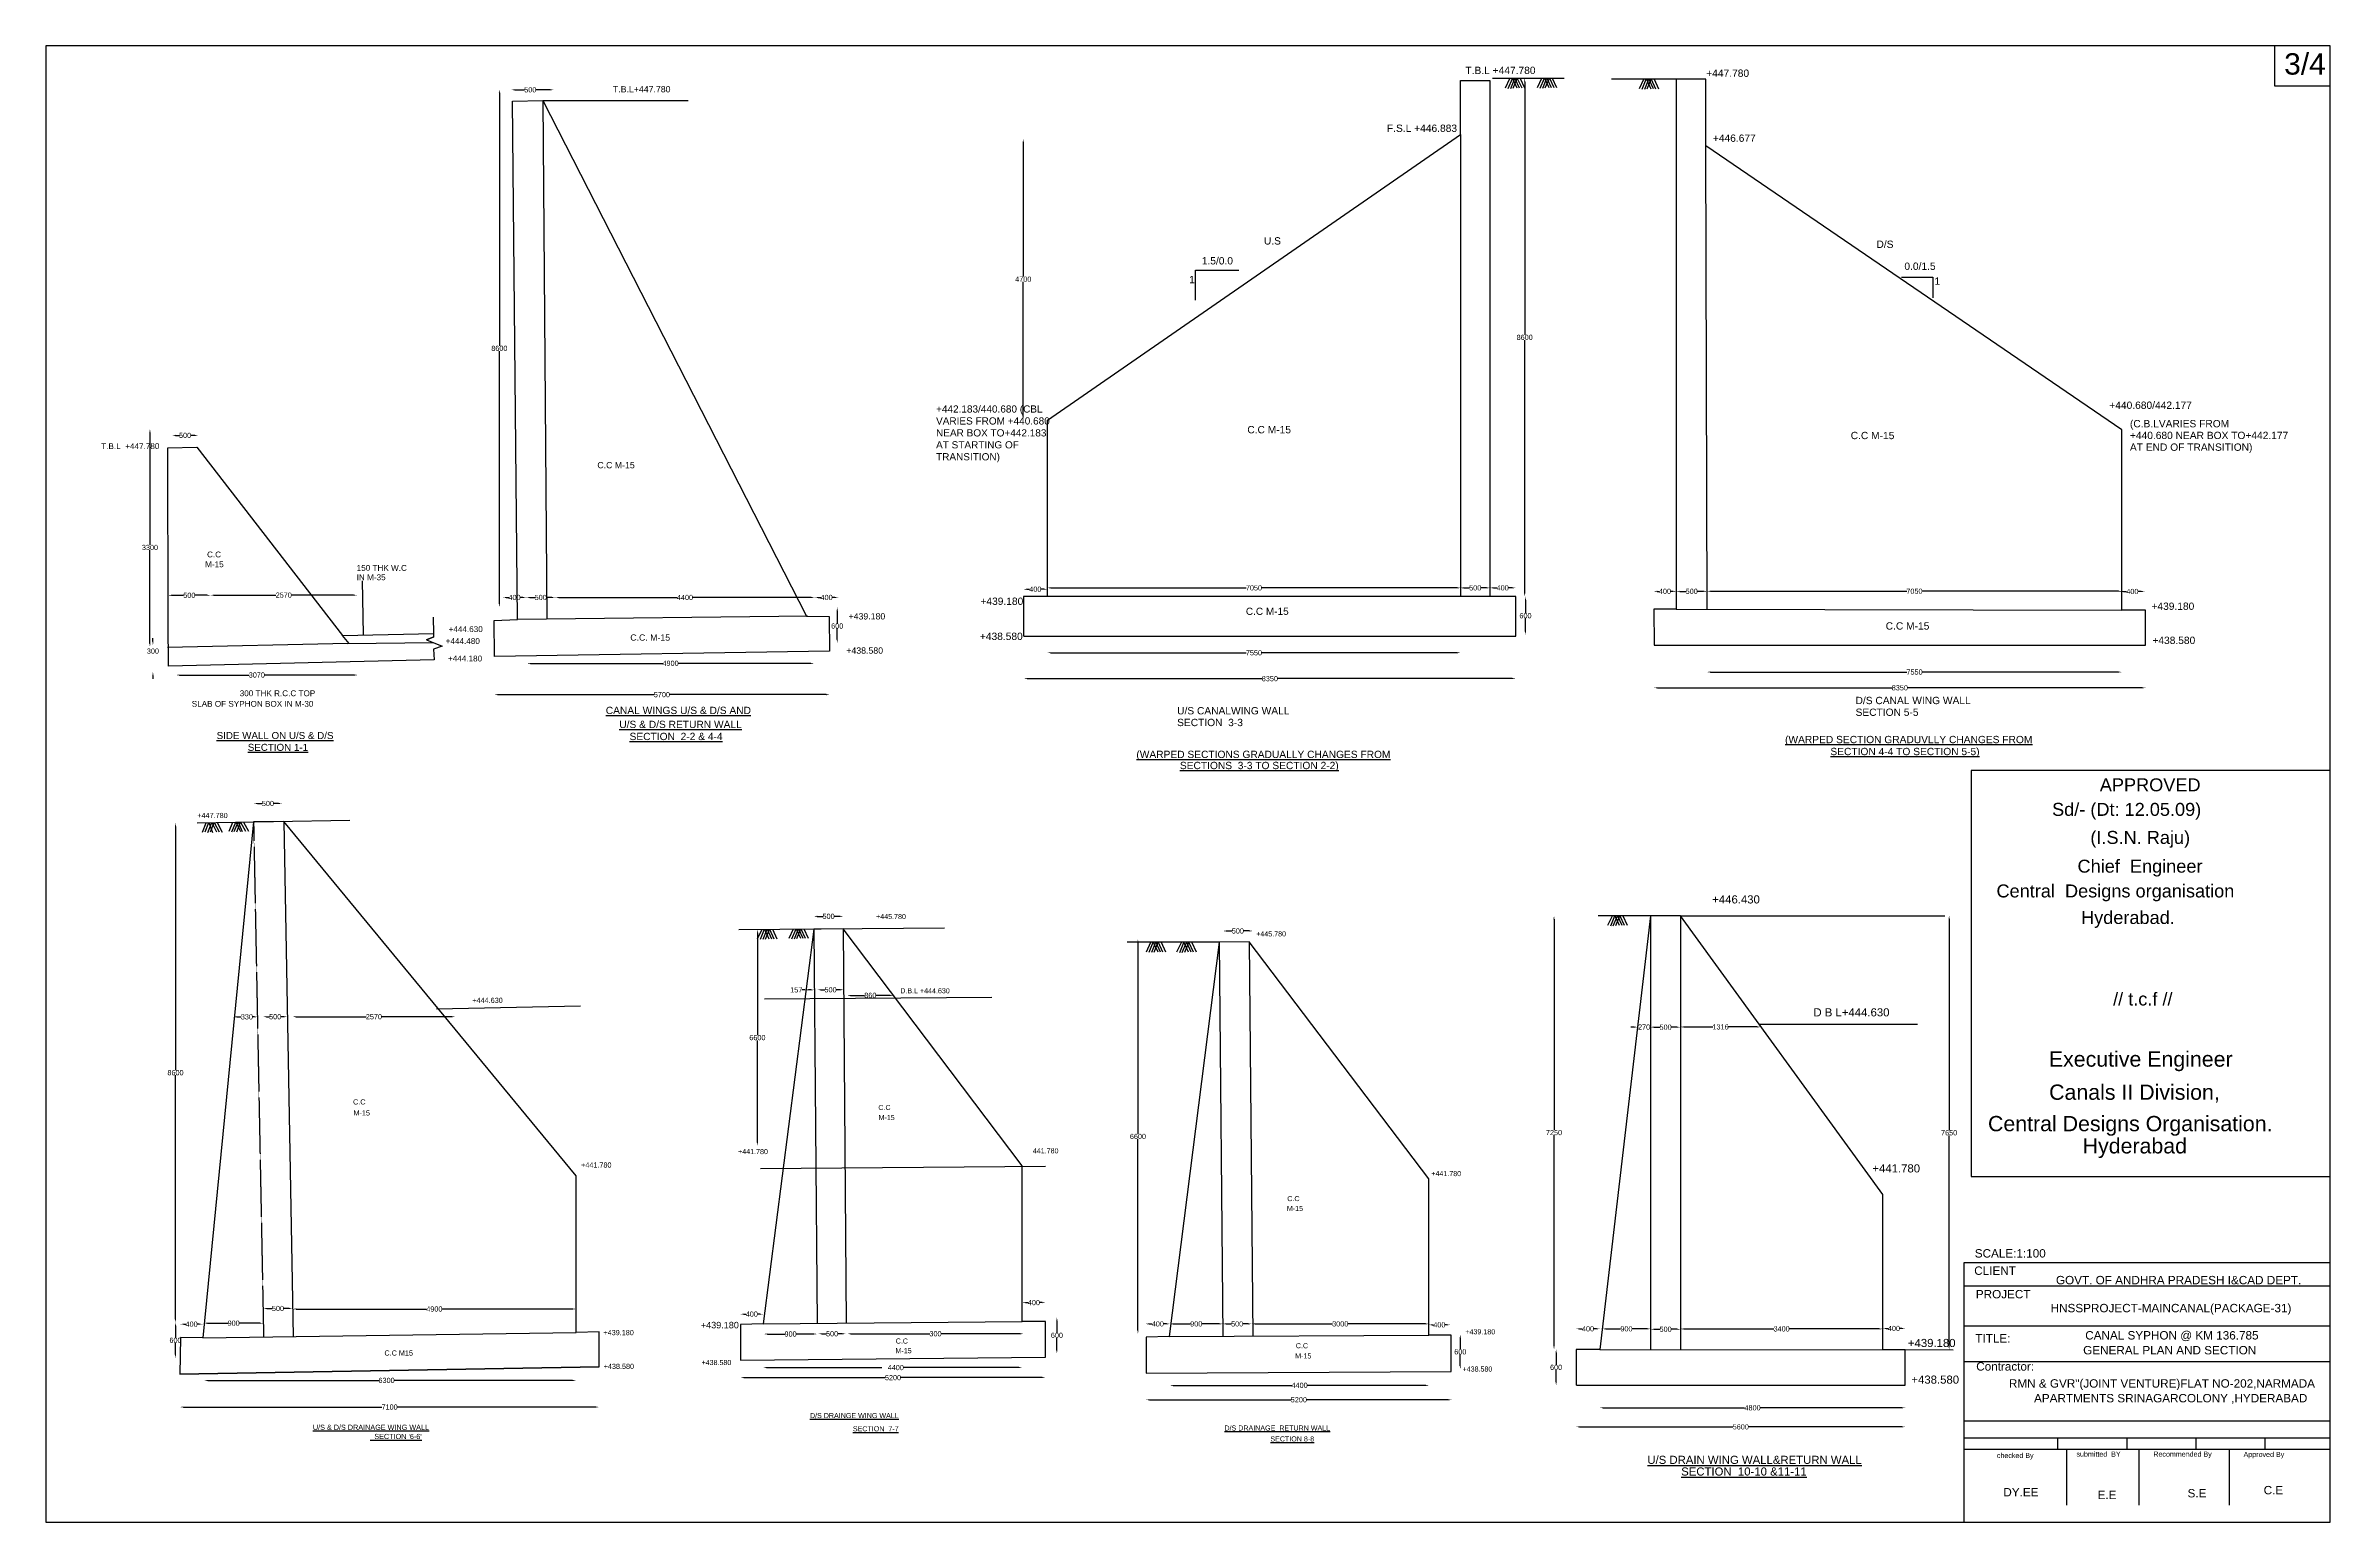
# Model space of a CAD drawing. Header units: inches. Extents: x 48390 to 74792, y 87087 to 104152.
import ezdxf

# ---------------------------------------------------------------- set-up
doc = ezdxf.new("R2010")
doc.units = ezdxf.units.IN
doc.header["$MEASUREMENT"] = 0
doc.linetypes.add('DASHDOT', pattern=[1, 0.5, -0.25, 0, -0.25])
doc.styles.get("Standard").update_dxf_attribs({"font": 'arial.ttf'})
doc.dimstyles.new('ST100', dxfattribs={"dimtxt": 60, "dimasz": 40, "dimexe": 0.18, "dimexo": 0.0625, "dimgap": 0.09, "dimtad": 0, "dimtih": 1, "dimtoh": 1, "dimdec": 0, "dimzin": 0, "dimdsep": 46, "dimtxsty": 'Standard', "dimcen": 0.01, "dimse1": 1, "dimse2": 1, "dimadec": 0, "dimazin": 0, "dimtfac": 1, "dimtdec": 0, "dimtofl": 0, "dimtmove": 0, "dimatfit": 3, "dimfxl": 1, "dimtolj": 1, "dimtzin": 0, "dimarcsym": 0})

# ---------------------------------------------------------------- blocks, each defined once
blk = doc.blocks.new('*D7')
at = {"color": 0, "lineweight": -2, "transparency": 16777216}
for p, q in [((49937, 96879), (50741, 96879)), ((51957, 96879), (50920, 96879))]:
    blk.add_line(p, q, dxfattribs=at)
at = {"color": 0, "transparency": 16777216}
for points in [[(49937, 96885), (49937, 96872), (49897, 96879)], [(51957, 96885), (51957, 96872), (51997, 96879)]]:
    blk.add_solid(points, dxfattribs=at)
at = {"layer": 'Defpoints', "color": 0, "transparency": 16777216}
for p in [(49897, 97070), (51997, 96879), (51997, 96879)]:
    blk.add_point(p, dxfattribs=at)
at = {"color": 0, "transparency": 16777216, "insert": (50830, 96879), "char_height": 60, "attachment_point": 5}
blk.add_mtext('\\A1;3070', dxfattribs=at)
blk = doc.blocks.new('*D8')
at = {"color": 0, "lineweight": -2, "transparency": 16777216}
for p, q in [((49629, 97265), (49629, 97305)), ((49629, 96875), (49629, 96835))]:
    blk.add_line(p, q, dxfattribs=at)
at = {"color": 0, "transparency": 16777216}
for points in [[(49623, 97265), (49636, 97265), (49629, 97225)], [(49623, 96875), (49636, 96875), (49629, 96915)]]:
    blk.add_solid(points, dxfattribs=at)
at = {"layer": 'Defpoints', "color": 0, "transparency": 16777216}
for p in [(49598, 97225), (49629, 97225), (49629, 96915)]:
    blk.add_point(p, dxfattribs=at)
at = {"color": 0, "transparency": 16777216, "insert": (49629, 97155), "char_height": 60, "attachment_point": 5}
blk.add_mtext('\\A1;300', dxfattribs=at)
blk = doc.blocks.new('*D9')
at = {"color": 0, "lineweight": -2, "transparency": 16777216}
for p, q in [((49595, 99683), (49595, 98384)), ((49595, 97245), (49595, 98322))]:
    blk.add_line(p, q, dxfattribs=at)
at = {"color": 0, "transparency": 16777216}
for points in [[(49588, 99683), (49601, 99683), (49595, 99723)], [(49588, 97245), (49601, 97245), (49595, 97205)]]:
    blk.add_solid(points, dxfattribs=at)
at = {"layer": 'Defpoints', "color": 0, "transparency": 16777216}
for p in [(49595, 99723), (49727, 99723), (49721, 97205)]:
    blk.add_point(p, dxfattribs=at)
at = {"color": 0, "transparency": 16777216, "insert": (49595, 98353), "char_height": 60, "attachment_point": 5}
blk.add_mtext('\\A1;3300', dxfattribs=at)
blk = doc.blocks.new('*D10')
at = {"color": 0, "lineweight": -2, "transparency": 16777216}
for p, q in [((49845, 97800), (49984, 97800)), ((50255, 97800), (50116, 97800))]:
    blk.add_line(p, q, dxfattribs=at)
at = {"color": 0, "transparency": 16777216}
for points in [[(49845, 97807), (49845, 97794), (49805, 97800)], [(50255, 97807), (50255, 97794), (50295, 97800)]]:
    blk.add_solid(points, dxfattribs=at)
at = {"layer": 'Defpoints', "color": 0, "transparency": 16777216}
for p in [(49805, 97800), (50295, 97800), (50295, 97800)]:
    blk.add_point(p, dxfattribs=at)
at = {"color": 0, "transparency": 16777216, "insert": (50050, 97800), "char_height": 60, "attachment_point": 5}
blk.add_mtext('\\A1;500', dxfattribs=at)
blk = doc.blocks.new('*D11')
at = {"color": 0, "lineweight": -2, "transparency": 16777216}
for p, q in [((49891, 99648), (49935, 99648)), ((50112, 99648), (50068, 99648))]:
    blk.add_line(p, q, dxfattribs=at)
at = {"color": 0, "transparency": 16777216}
for points in [[(49891, 99655), (49891, 99641), (49851, 99648)], [(50112, 99655), (50112, 99641), (50152, 99648)]]:
    blk.add_solid(points, dxfattribs=at)
at = {"layer": 'Defpoints', "color": 0, "transparency": 16777216}
for p in [(49851, 99629), (50152, 99648), (50152, 99648)]:
    blk.add_point(p, dxfattribs=at)
at = {"color": 0, "transparency": 16777216, "insert": (50001, 99648), "char_height": 60, "attachment_point": 5}
blk.add_mtext('\\A1;500', dxfattribs=at)
blk = doc.blocks.new('*D12')
at = {"color": 0, "lineweight": -2, "transparency": 16777216}
for p, q in [((50335, 97802), (51051, 97802)), ((51947, 97802), (51231, 97802))]:
    blk.add_line(p, q, dxfattribs=at)
at = {"color": 0, "transparency": 16777216}
for points in [[(50335, 97808), (50335, 97795), (50295, 97802)], [(51947, 97808), (51947, 97795), (51987, 97802)]]:
    blk.add_solid(points, dxfattribs=at)
at = {"layer": 'Defpoints', "color": 0, "transparency": 16777216}
for p in [(50295, 97800), (51987, 97802), (51987, 97800)]:
    blk.add_point(p, dxfattribs=at)
at = {"color": 0, "transparency": 16777216, "insert": (51141, 97802), "char_height": 60, "attachment_point": 5}
blk.add_mtext('\\A1;2570', dxfattribs=at)
blk = doc.blocks.new('*D13')
at = {"color": 0, "lineweight": -2, "transparency": 16777216}
for p, q in [((53992, 97014), (55521, 97014)), ((57231, 97014), (55702, 97014))]:
    blk.add_line(p, q, dxfattribs=at)
at = {"color": 0, "transparency": 16777216}
for points in [[(53992, 97020), (53992, 97007), (53952, 97014)], [(57231, 97020), (57231, 97007), (57271, 97014)]]:
    blk.add_solid(points, dxfattribs=at)
at = {"layer": 'Defpoints', "color": 0, "transparency": 16777216}
for p in [(53952, 97003), (57271, 97014), (57271, 97003)]:
    blk.add_point(p, dxfattribs=at)
at = {"color": 0, "transparency": 16777216, "insert": (55611, 97014), "char_height": 60, "attachment_point": 5}
blk.add_mtext('\\A1;4900', dxfattribs=at)
blk = doc.blocks.new('*D14')
at = {"color": 0, "lineweight": -2, "transparency": 16777216}
for p, q in [((53713, 97775), (53741, 97775)), ((53904, 97775), (53876, 97775))]:
    blk.add_line(p, q, dxfattribs=at)
at = {"color": 0, "transparency": 16777216}
for points in [[(53713, 97781), (53713, 97768), (53673, 97775)], [(53904, 97781), (53904, 97768), (53944, 97775)]]:
    blk.add_solid(points, dxfattribs=at)
at = {"layer": 'Defpoints', "color": 0, "transparency": 16777216}
for p in [(53944, 97775), (53673, 97662), (53944, 97662)]:
    blk.add_point(p, dxfattribs=at)
at = {"color": 0, "transparency": 16777216, "insert": (53808, 97775), "char_height": 60, "attachment_point": 5}
blk.add_mtext('\\A1;400', dxfattribs=at)
blk = doc.blocks.new('*D15')
at = {"color": 0, "lineweight": -2, "transparency": 16777216}
for p, q in [((53984, 97775), (54045, 97775)), ((54239, 97775), (54178, 97775))]:
    blk.add_line(p, q, dxfattribs=at)
at = {"color": 0, "transparency": 16777216}
for points in [[(53984, 97782), (53984, 97769), (53944, 97775)], [(54239, 97782), (54239, 97769), (54279, 97775)]]:
    blk.add_solid(points, dxfattribs=at)
at = {"layer": 'Defpoints', "color": 0, "transparency": 16777216}
for p in [(53944, 97775), (54279, 97775), (54279, 97775)]:
    blk.add_point(p, dxfattribs=at)
at = {"color": 0, "transparency": 16777216, "insert": (54111, 97775), "char_height": 60, "attachment_point": 5}
blk.add_mtext('\\A1;500', dxfattribs=at)
blk = doc.blocks.new('*D16')
at = {"color": 0, "lineweight": -2, "transparency": 16777216}
for p, q in [((54319, 97775), (55688, 97775)), ((57238, 97775), (55869, 97775))]:
    blk.add_line(p, q, dxfattribs=at)
at = {"color": 0, "transparency": 16777216}
for points in [[(54319, 97781), (54319, 97768), (54279, 97775)], [(57238, 97781), (57238, 97768), (57278, 97775)]]:
    blk.add_solid(points, dxfattribs=at)
at = {"layer": 'Defpoints', "color": 0, "transparency": 16777216}
for p in [(54279, 97775), (57278, 97775), (57278, 97775)]:
    blk.add_point(p, dxfattribs=at)
at = {"color": 0, "transparency": 16777216, "insert": (55778, 97775), "char_height": 60, "attachment_point": 5}
blk.add_mtext('\\A1;4400', dxfattribs=at)
blk = doc.blocks.new('*D17')
at = {"color": 0, "lineweight": -2, "transparency": 16777216}
for p, q in [((57318, 97775), (57347, 97775)), ((57511, 97775), (57482, 97775))]:
    blk.add_line(p, q, dxfattribs=at)
at = {"color": 0, "transparency": 16777216}
for points in [[(57318, 97781), (57318, 97768), (57278, 97775)], [(57511, 97781), (57511, 97768), (57551, 97775)]]:
    blk.add_solid(points, dxfattribs=at)
at = {"layer": 'Defpoints', "color": 0, "transparency": 16777216}
for p in [(57278, 97775), (57551, 97775), (57551, 97775)]:
    blk.add_point(p, dxfattribs=at)
at = {"color": 0, "transparency": 16777216, "insert": (57414, 97775), "char_height": 60, "attachment_point": 5}
blk.add_mtext('\\A1;400', dxfattribs=at)
blk = doc.blocks.new('*D18')
at = {"color": 0, "lineweight": -2, "transparency": 16777216}
for p, q in [((57537, 97622), (57537, 97475)), ((57537, 97290), (57537, 97414))]:
    blk.add_line(p, q, dxfattribs=at)
at = {"color": 0, "transparency": 16777216}
for points in [[(57531, 97622), (57544, 97622), (57537, 97662)], [(57531, 97290), (57544, 97290), (57537, 97250)]]:
    blk.add_solid(points, dxfattribs=at)
at = {"layer": 'Defpoints', "color": 0, "transparency": 16777216}
for p in [(57537, 97662), (57545, 97662), (57545, 97250)]:
    blk.add_point(p, dxfattribs=at)
at = {"color": 0, "transparency": 16777216, "insert": (57537, 97445), "char_height": 60, "attachment_point": 5}
blk.add_mtext('\\A1;600', dxfattribs=at)
blk = doc.blocks.new('*D19')
at = {"color": 0, "lineweight": -2, "transparency": 16777216}
for p, q in [((53633, 103606), (53633, 100685)), ((53633, 97702), (53633, 100623))]:
    blk.add_line(p, q, dxfattribs=at)
at = {"color": 0, "transparency": 16777216}
for points in [[(53626, 103606), (53639, 103606), (53633, 103646)], [(53626, 97702), (53639, 97702), (53633, 97662)]]:
    blk.add_solid(points, dxfattribs=at)
at = {"layer": 'Defpoints', "color": 0, "transparency": 16777216}
for p in [(53633, 103646), (53673, 103646), (53673, 97662)]:
    blk.add_point(p, dxfattribs=at)
at = {"color": 0, "transparency": 16777216, "insert": (53633, 100654), "char_height": 60, "attachment_point": 5}
blk.add_mtext('\\A1;8600', dxfattribs=at)
blk = doc.blocks.new('*D20')
at = {"color": 0, "lineweight": -2, "transparency": 16777216}
for p, q in [((53812, 103642), (53924, 103642)), ((54220, 103642), (54056, 103642))]:
    blk.add_line(p, q, dxfattribs=at)
at = {"color": 0, "transparency": 16777216}
for points in [[(53812, 103648), (53812, 103635), (53772, 103642)], [(54220, 103648), (54220, 103635), (54260, 103642)]]:
    blk.add_solid(points, dxfattribs=at)
at = {"layer": 'Defpoints', "color": 0, "transparency": 16777216}
for p in [(53772, 103650), (54260, 103652), (54260, 103642)]:
    blk.add_point(p, dxfattribs=at)
at = {"color": 0, "transparency": 16777216, "insert": (53990, 103642), "char_height": 60, "attachment_point": 5}
blk.add_mtext('\\A1;500', dxfattribs=at)
blk = doc.blocks.new('*D21')
at = {"color": 0, "lineweight": -2, "transparency": 16777216}
for p, q in [((49987, 89377), (50008, 89377)), ((50164, 89377), (50143, 89377))]:
    blk.add_line(p, q, dxfattribs=at)
at = {"color": 0, "transparency": 16777216}
for points in [[(49987, 89384), (49987, 89371), (49947, 89377)], [(50164, 89384), (50164, 89371), (50204, 89377)]]:
    blk.add_solid(points, dxfattribs=at)
at = {"layer": 'Defpoints', "color": 0, "transparency": 16777216}
for p in [(50204, 89377), (49947, 89221), (50204, 89219)]:
    blk.add_point(p, dxfattribs=at)
at = {"color": 0, "transparency": 16777216, "insert": (50076, 89377), "char_height": 60, "attachment_point": 5}
blk.add_mtext('\\A1;400', dxfattribs=at)
blk = doc.blocks.new('*D22')
at = {"color": 0, "lineweight": -2, "transparency": 16777216}
for p, q in [((50259, 89388), (50496, 89388)), ((50865, 89388), (50628, 89388))]:
    blk.add_line(p, q, dxfattribs=at)
at = {"color": 0, "transparency": 16777216}
for points in [[(50259, 89395), (50259, 89382), (50219, 89388)], [(50865, 89395), (50865, 89382), (50905, 89388)]]:
    blk.add_solid(points, dxfattribs=at)
at = {"layer": 'Defpoints', "color": 0, "transparency": 16777216}
for p in [(50219, 89371), (50905, 89388), (50905, 89384)]:
    blk.add_point(p, dxfattribs=at)
at = {"color": 0, "transparency": 16777216, "insert": (50562, 89388), "char_height": 60, "attachment_point": 5}
blk.add_mtext('\\A1;900', dxfattribs=at)
blk = doc.blocks.new('*D23')
at = {"color": 0, "lineweight": -2, "transparency": 16777216}
for p, q in [((50945, 89558), (51007, 89558)), ((51202, 89558), (51140, 89558))]:
    blk.add_line(p, q, dxfattribs=at)
at = {"color": 0, "transparency": 16777216}
for points in [[(50945, 89565), (50945, 89552), (50905, 89558)], [(51202, 89565), (51202, 89552), (51242, 89558)]]:
    blk.add_solid(points, dxfattribs=at)
at = {"layer": 'Defpoints', "color": 0, "transparency": 16777216}
for p in [(50905, 89548), (51242, 89558), (51242, 89554)]:
    blk.add_point(p, dxfattribs=at)
at = {"color": 0, "transparency": 16777216, "insert": (51074, 89558), "char_height": 60, "attachment_point": 5}
blk.add_mtext('\\A1;500', dxfattribs=at)
blk = doc.blocks.new('*D24')
at = {"color": 0, "lineweight": -2, "transparency": 16777216}
for p, q in [((50600, 92928), (50649, 92928)), ((50798, 92928), (50782, 92928))]:
    blk.add_line(p, q, dxfattribs=at)
at = {"color": 0, "transparency": 16777216}
for points in [[(50600, 92935), (50600, 92921), (50560, 92928)], [(50798, 92935), (50798, 92921), (50838, 92928)]]:
    blk.add_solid(points, dxfattribs=at)
at = {"layer": 'Defpoints', "color": 0, "transparency": 16777216}
for p in [(50560, 92928), (50838, 92928), (50838, 92928)]:
    blk.add_point(p, dxfattribs=at)
at = {"color": 0, "transparency": 16777216, "insert": (50715, 92928), "char_height": 60, "attachment_point": 5}
blk.add_mtext('\\A1;330', dxfattribs=at)
blk = doc.blocks.new('*D25')
at = {"color": 0, "lineweight": -2, "transparency": 16777216}
for p, q in [((50943, 92930), (50976, 92930)), ((51142, 92930), (51108, 92930))]:
    blk.add_line(p, q, dxfattribs=at)
at = {"color": 0, "transparency": 16777216}
for points in [[(50943, 92936), (50943, 92923), (50903, 92930)], [(51142, 92936), (51142, 92923), (51182, 92930)]]:
    blk.add_solid(points, dxfattribs=at)
at = {"layer": 'Defpoints', "color": 0, "transparency": 16777216}
for p in [(50903, 92930), (51182, 92935), (51182, 92930)]:
    blk.add_point(p, dxfattribs=at)
at = {"color": 0, "transparency": 16777216, "insert": (51042, 92930), "char_height": 60, "attachment_point": 5}
blk.add_mtext('\\A1;500', dxfattribs=at)
blk = doc.blocks.new('*D26')
at = {"color": 0, "lineweight": -2, "transparency": 16777216}
for p, q in [((51283, 92930), (52093, 92930)), ((53083, 92930), (52273, 92930))]:
    blk.add_line(p, q, dxfattribs=at)
at = {"color": 0, "transparency": 16777216}
for points in [[(51283, 92936), (51283, 92923), (51243, 92930)], [(53083, 92936), (53083, 92923), (53123, 92930)]]:
    blk.add_solid(points, dxfattribs=at)
at = {"layer": 'Defpoints', "color": 0, "transparency": 16777216}
for p in [(51243, 92930), (53123, 92930), (53123, 92784)]:
    blk.add_point(p, dxfattribs=at)
at = {"color": 0, "transparency": 16777216, "insert": (52183, 92930), "char_height": 60, "attachment_point": 5}
blk.add_mtext('\\A1;2570', dxfattribs=at)
blk = doc.blocks.new('*D27')
at = {"color": 0, "lineweight": -2, "transparency": 16777216}
for p, q in [((50262, 88727), (52239, 88727)), ((54479, 88727), (52419, 88727))]:
    blk.add_line(p, q, dxfattribs=at)
at = {"color": 0, "transparency": 16777216}
for points in [[(50262, 88734), (50262, 88720), (50222, 88727)], [(54479, 88734), (54479, 88720), (54519, 88727)]]:
    blk.add_solid(points, dxfattribs=at)
at = {"layer": 'Defpoints', "color": 0, "transparency": 16777216}
for p in [(50222, 89396), (54519, 89396), (54519, 88727)]:
    blk.add_point(p, dxfattribs=at)
at = {"color": 0, "transparency": 16777216, "insert": (52329, 88727), "char_height": 60, "attachment_point": 5}
blk.add_mtext('\\A1;6300', dxfattribs=at)
blk = doc.blocks.new('*D28')
at = {"color": 0, "lineweight": -2, "transparency": 16777216}
for p, q in [((49982, 88419), (52275, 88419)), ((54746, 88419), (52453, 88419))]:
    blk.add_line(p, q, dxfattribs=at)
at = {"color": 0, "transparency": 16777216}
for points in [[(49982, 88426), (49982, 88413), (49942, 88419)], [(54746, 88426), (54746, 88413), (54786, 88419)]]:
    blk.add_solid(points, dxfattribs=at)
at = {"layer": 'Defpoints', "color": 0, "transparency": 16777216}
for p in [(49942, 88799), (54786, 88884), (54786, 88419)]:
    blk.add_point(p, dxfattribs=at)
at = {"color": 0, "transparency": 16777216, "insert": (52364, 88419), "char_height": 60, "attachment_point": 5}
blk.add_mtext('\\A1;7100', dxfattribs=at)
blk = doc.blocks.new('*D29')
at = {"color": 0, "lineweight": -2, "transparency": 16777216}
for p, q in [((49890, 95130), (49890, 92314)), ((49890, 89436), (49890, 92253))]:
    blk.add_line(p, q, dxfattribs=at)
at = {"color": 0, "transparency": 16777216}
for points in [[(49883, 95130), (49896, 95130), (49890, 95170)], [(49883, 89436), (49896, 89436), (49890, 89396)]]:
    blk.add_solid(points, dxfattribs=at)
at = {"layer": 'Defpoints', "color": 0, "transparency": 16777216}
for p in [(49890, 95170), (50142, 95170), (49949, 89396)]:
    blk.add_point(p, dxfattribs=at)
at = {"color": 0, "transparency": 16777216, "insert": (49890, 92283), "char_height": 60, "attachment_point": 5}
blk.add_mtext('\\A1;8600', dxfattribs=at)
blk = doc.blocks.new('*D30')
at = {"color": 0, "lineweight": -2, "transparency": 16777216}
for p, q in [((49890, 89356), (49890, 89221)), ((49890, 89025), (49890, 89160))]:
    blk.add_line(p, q, dxfattribs=at)
at = {"color": 0, "transparency": 16777216}
for points in [[(49883, 89356), (49896, 89356), (49890, 89396)], [(49883, 89025), (49896, 89025), (49890, 88985)]]:
    blk.add_solid(points, dxfattribs=at)
at = {"layer": 'Defpoints', "color": 0, "transparency": 16777216}
for p in [(49949, 89396), (49890, 88985), (49949, 88985)]:
    blk.add_point(p, dxfattribs=at)
at = {"color": 0, "transparency": 16777216, "insert": (49890, 89190), "char_height": 60, "attachment_point": 5}
blk.add_mtext('\\A1;600', dxfattribs=at)
blk = doc.blocks.new('*D31')
at = {"color": 0, "lineweight": -2, "transparency": 16777216}
for p, q in [((56459, 89493), (56483, 89493)), ((56641, 89493), (56618, 89493))]:
    blk.add_line(p, q, dxfattribs=at)
at = {"color": 0, "transparency": 16777216}
for points in [[(56459, 89499), (56459, 89486), (56419, 89493)], [(56641, 89499), (56641, 89486), (56681, 89493)]]:
    blk.add_solid(points, dxfattribs=at)
at = {"layer": 'Defpoints', "color": 0, "transparency": 16777216}
for p in [(56419, 89373), (56681, 89493), (56681, 89382)]:
    blk.add_point(p, dxfattribs=at)
at = {"color": 0, "transparency": 16777216, "insert": (56550, 89493), "char_height": 60, "attachment_point": 5}
blk.add_mtext('\\A1;400', dxfattribs=at)
blk = doc.blocks.new('*D32')
at = {"color": 0, "lineweight": -2, "transparency": 16777216}
for p, q in [((56730, 89263), (56931, 89263)), ((57265, 89263), (57064, 89263))]:
    blk.add_line(p, q, dxfattribs=at)
at = {"color": 0, "transparency": 16777216}
for points in [[(56730, 89270), (56730, 89257), (56690, 89263)], [(57265, 89270), (57265, 89257), (57305, 89263)]]:
    blk.add_solid(points, dxfattribs=at)
at = {"layer": 'Defpoints', "color": 0, "transparency": 16777216}
for p in [(56690, 89457), (57305, 89382), (57305, 89263)]:
    blk.add_point(p, dxfattribs=at)
at = {"color": 0, "transparency": 16777216, "insert": (56998, 89263), "char_height": 60, "attachment_point": 5}
blk.add_mtext('\\A1;900', dxfattribs=at)
blk = doc.blocks.new('*D33')
at = {"color": 0, "lineweight": -2, "transparency": 16777216}
for p, q in [((57360, 89266), (57412, 89266)), ((57596, 89266), (57544, 89266))]:
    blk.add_line(p, q, dxfattribs=at)
at = {"color": 0, "transparency": 16777216}
for points in [[(57360, 89272), (57360, 89259), (57320, 89266)], [(57596, 89272), (57596, 89259), (57636, 89266)]]:
    blk.add_solid(points, dxfattribs=at)
at = {"layer": 'Defpoints', "color": 0, "transparency": 16777216}
for p in [(57320, 89266), (57636, 89266), (57636, 89266)]:
    blk.add_point(p, dxfattribs=at)
at = {"color": 0, "transparency": 16777216, "insert": (57478, 89266), "char_height": 60, "attachment_point": 5}
blk.add_mtext('\\A1;500', dxfattribs=at)
blk = doc.blocks.new('*D34')
at = {"color": 0, "lineweight": -2, "transparency": 16777216}
for p, q in [((57696, 89266), (58606, 89266)), ((59650, 89266), (58739, 89266))]:
    blk.add_line(p, q, dxfattribs=at)
at = {"color": 0, "transparency": 16777216}
for points in [[(57696, 89272), (57696, 89259), (57656, 89266)], [(59650, 89272), (59650, 89259), (59690, 89266)]]:
    blk.add_solid(points, dxfattribs=at)
at = {"layer": 'Defpoints', "color": 0, "transparency": 16777216}
for p in [(57656, 89262), (59690, 89268), (59690, 89266)]:
    blk.add_point(p, dxfattribs=at)
at = {"color": 0, "transparency": 16777216, "insert": (58673, 89266), "char_height": 60, "attachment_point": 5}
blk.add_mtext('\\A1;300', dxfattribs=at)
blk = doc.blocks.new('*D35')
at = {"color": 0, "lineweight": -2, "transparency": 16777216}
for p, q in [((56721, 88875), (58053, 88875)), ((59635, 88875), (58305, 88875))]:
    blk.add_line(p, q, dxfattribs=at)
at = {"color": 0, "transparency": 16777216}
for points in [[(56721, 88882), (56721, 88869), (56681, 88875)], [(59635, 88882), (59635, 88869), (59675, 88875)]]:
    blk.add_solid(points, dxfattribs=at)
at = {"layer": 'Defpoints', "color": 0, "transparency": 16777216}
for p in [(56681, 89382), (59675, 89407), (59675, 88875)]:
    blk.add_point(p, dxfattribs=at)
at = {"color": 0, "transparency": 16777216, "insert": (58179, 88875), "char_height": 60, "attachment_point": 5}
blk.add_mtext('\\A1;   4400', dxfattribs=at)
blk = doc.blocks.new('*D36')
at = {"color": 0, "lineweight": -2, "transparency": 16777216}
for p, q in [((56459, 88759), (58092, 88759)), ((59904, 88759), (58272, 88759))]:
    blk.add_line(p, q, dxfattribs=at)
at = {"color": 0, "transparency": 16777216}
for points in [[(56459, 88766), (56459, 88753), (56419, 88759)], [(59904, 88766), (59904, 88753), (59944, 88759)]]:
    blk.add_solid(points, dxfattribs=at)
at = {"layer": 'Defpoints', "color": 0, "transparency": 16777216}
for p in [(59944, 88995), (56419, 88962), (59944, 88759)]:
    blk.add_point(p, dxfattribs=at)
at = {"color": 0, "transparency": 16777216, "insert": (58182, 88759), "char_height": 60, "attachment_point": 5}
blk.add_mtext('\\A1;5200', dxfattribs=at)
blk = doc.blocks.new('*D37')
at = {"color": 0, "lineweight": -2, "transparency": 16777216}
for p, q in [((57167, 93240), (57127, 93240)), ((57233, 93240), (57207, 93240))]:
    blk.add_line(p, q, dxfattribs=at)
at = {"color": 0, "transparency": 16777216}
for points in [[(57207, 93247), (57207, 93234), (57167, 93240)], [(57233, 93247), (57233, 93234), (57273, 93240)]]:
    blk.add_solid(points, dxfattribs=at)
at = {"layer": 'Defpoints', "color": 0, "transparency": 16777216}
for p in [(57167, 93240), (57273, 93241), (57167, 93164)]:
    blk.add_point(p, dxfattribs=at)
at = {"color": 0, "transparency": 16777216, "insert": (57064, 93240), "char_height": 60, "attachment_point": 5}
blk.add_mtext('\\A1;157', dxfattribs=at)
blk = doc.blocks.new('*D38')
at = {"color": 0, "lineweight": -2, "transparency": 16777216}
for p, q in [((57348, 93241), (57394, 93241)), ((57572, 93241), (57526, 93241))]:
    blk.add_line(p, q, dxfattribs=at)
at = {"color": 0, "transparency": 16777216}
for points in [[(57348, 93248), (57348, 93235), (57308, 93241)], [(57572, 93248), (57572, 93235), (57612, 93241)]]:
    blk.add_solid(points, dxfattribs=at)
at = {"layer": 'Defpoints', "color": 0, "transparency": 16777216}
for p in [(57308, 93241), (57612, 93243), (57612, 93241)]:
    blk.add_point(p, dxfattribs=at)
at = {"color": 0, "transparency": 16777216, "insert": (57460, 93241), "char_height": 60, "attachment_point": 5}
blk.add_mtext('\\A1;500', dxfattribs=at)
blk = doc.blocks.new('*D39')
at = {"color": 0, "lineweight": -2, "transparency": 16777216}
for p, q in [((57691, 93177), (57854, 93177)), ((58148, 93177), (57986, 93177))]:
    blk.add_line(p, q, dxfattribs=at)
at = {"color": 0, "transparency": 16777216}
for points in [[(57691, 93183), (57691, 93170), (57651, 93177)], [(58148, 93183), (58148, 93170), (58188, 93177)]]:
    blk.add_solid(points, dxfattribs=at)
at = {"layer": 'Defpoints', "color": 0, "transparency": 16777216}
for p in [(57651, 93241), (58188, 93177), (58188, 93177)]:
    blk.add_point(p, dxfattribs=at)
at = {"color": 0, "transparency": 16777216, "insert": (57920, 93177), "char_height": 60, "attachment_point": 5}
blk.add_mtext('\\A1;860', dxfattribs=at)
blk = doc.blocks.new('*D40')
at = {"color": 0, "lineweight": -2, "transparency": 16777216}
for p, q in [((57307, 94090), (57371, 94090)), ((57567, 94090), (57503, 94090))]:
    blk.add_line(p, q, dxfattribs=at)
at = {"color": 0, "transparency": 16777216}
for points in [[(57307, 94097), (57307, 94083), (57267, 94090)], [(57567, 94097), (57567, 94083), (57607, 94090)]]:
    blk.add_solid(points, dxfattribs=at)
at = {"layer": 'Defpoints', "color": 0, "transparency": 16777216}
for p in [(57607, 94090), (57267, 93940), (57607, 93947)]:
    blk.add_point(p, dxfattribs=at)
at = {"color": 0, "transparency": 16777216, "insert": (57437, 94090), "char_height": 60, "attachment_point": 5}
blk.add_mtext('\\A1;500', dxfattribs=at)
blk = doc.blocks.new('*D41')
at = {"color": 0, "lineweight": -2, "transparency": 16777216}
for p, q in [((59715, 89626), (59742, 89626)), ((59904, 89626), (59877, 89626))]:
    blk.add_line(p, q, dxfattribs=at)
at = {"color": 0, "transparency": 16777216}
for points in [[(59715, 89632), (59715, 89619), (59675, 89626)], [(59904, 89632), (59904, 89619), (59944, 89626)]]:
    blk.add_solid(points, dxfattribs=at)
at = {"layer": 'Defpoints', "color": 0, "transparency": 16777216}
for p in [(59944, 89626), (59675, 89407), (59944, 89457)]:
    blk.add_point(p, dxfattribs=at)
at = {"color": 0, "transparency": 16777216, "insert": (59810, 89626), "char_height": 60, "attachment_point": 5}
blk.add_mtext('\\A1;400', dxfattribs=at)
blk = doc.blocks.new('*D42')
at = {"color": 0, "lineweight": -2, "transparency": 16777216}
for p, q in [((60076, 89417), (60076, 89278)), ((60076, 89078), (60076, 89217))]:
    blk.add_line(p, q, dxfattribs=at)
at = {"color": 0, "transparency": 16777216}
for points in [[(60069, 89417), (60082, 89417), (60076, 89457)], [(60069, 89078), (60082, 89078), (60076, 89038)]]:
    blk.add_solid(points, dxfattribs=at)
at = {"layer": 'Defpoints', "color": 0, "transparency": 16777216}
for p in [(59944, 89457), (59944, 89038), (60076, 89038)]:
    blk.add_point(p, dxfattribs=at)
at = {"color": 0, "transparency": 16777216, "insert": (60076, 89248), "char_height": 60, "attachment_point": 5}
blk.add_mtext('\\A1;600', dxfattribs=at)
blk = doc.blocks.new('*D43')
at = {"color": 0, "lineweight": -2, "transparency": 16777216}
for p, q in [((51285, 89552), (52791, 89552)), ((54479, 89552), (52973, 89552))]:
    blk.add_line(p, q, dxfattribs=at)
at = {"color": 0, "transparency": 16777216}
for points in [[(51285, 89559), (51285, 89546), (51245, 89552)], [(54479, 89559), (54479, 89546), (54519, 89552)]]:
    blk.add_solid(points, dxfattribs=at)
at = {"layer": 'Defpoints', "color": 0, "transparency": 16777216}
for p in [(51245, 89548), (54519, 89552), (54519, 89548)]:
    blk.add_point(p, dxfattribs=at)
at = {"color": 0, "transparency": 16777216, "insert": (52882, 89552), "char_height": 60, "attachment_point": 5}
blk.add_mtext('\\A1;4900', dxfattribs=at)
blk = doc.blocks.new('*D44')
at = {"color": 0, "lineweight": -2, "transparency": 16777216}
for p, q in [((56615, 93898), (56615, 92718)), ((56615, 91477), (56615, 92657))]:
    blk.add_line(p, q, dxfattribs=at)
at = {"color": 0, "transparency": 16777216}
for points in [[(56608, 93898), (56621, 93898), (56615, 93938)], [(56608, 91477), (56621, 91477), (56615, 91437)]]:
    blk.add_solid(points, dxfattribs=at)
at = {"layer": 'Defpoints', "color": 0, "transparency": 16777216}
for p in [(56597, 93938), (56615, 93938), (56620, 91437)]:
    blk.add_point(p, dxfattribs=at)
at = {"color": 0, "transparency": 16777216, "insert": (56615, 92688), "char_height": 60, "attachment_point": 5}
blk.add_mtext('\\A1;6600', dxfattribs=at)
blk = doc.blocks.new('*D45')
at = {"color": 0, "lineweight": -2, "transparency": 16777216}
for p, q in [((61142, 89380), (61174, 89380)), ((61341, 89380), (61309, 89380))]:
    blk.add_line(p, q, dxfattribs=at)
at = {"color": 0, "transparency": 16777216}
for points in [[(61142, 89387), (61142, 89373), (61102, 89380)], [(61341, 89387), (61341, 89373), (61381, 89380)]]:
    blk.add_solid(points, dxfattribs=at)
at = {"layer": 'Defpoints', "color": 0, "transparency": 16777216}
for p in [(61102, 89266), (61381, 89380), (61381, 89266)]:
    blk.add_point(p, dxfattribs=at)
at = {"color": 0, "transparency": 16777216, "insert": (61242, 89380), "char_height": 60, "attachment_point": 5}
blk.add_mtext('\\A1;400', dxfattribs=at)
blk = doc.blocks.new('*D46')
at = {"color": 0, "lineweight": -2, "transparency": 16777216}
for p, q in [((61421, 89380), (61620, 89380)), ((61952, 89380), (61753, 89380))]:
    blk.add_line(p, q, dxfattribs=at)
at = {"color": 0, "transparency": 16777216}
for points in [[(61421, 89387), (61421, 89373), (61381, 89380)], [(61952, 89387), (61952, 89373), (61992, 89380)]]:
    blk.add_solid(points, dxfattribs=at)
at = {"layer": 'Defpoints', "color": 0, "transparency": 16777216}
for p in [(61381, 89380), (61992, 89380), (61992, 89380)]:
    blk.add_point(p, dxfattribs=at)
at = {"color": 0, "transparency": 16777216, "insert": (61686, 89380), "char_height": 60, "attachment_point": 5}
blk.add_mtext('\\A1;900', dxfattribs=at)
blk = doc.blocks.new('*D47')
at = {"color": 0, "lineweight": -2, "transparency": 16777216}
for p, q in [((62032, 89380), (62093, 89380)), ((62286, 89380), (62225, 89380))]:
    blk.add_line(p, q, dxfattribs=at)
at = {"color": 0, "transparency": 16777216}
for points in [[(62032, 89387), (62032, 89373), (61992, 89380)], [(62286, 89387), (62286, 89373), (62326, 89380)]]:
    blk.add_solid(points, dxfattribs=at)
at = {"layer": 'Defpoints', "color": 0, "transparency": 16777216}
for p in [(61992, 89380), (62326, 89380), (62326, 89380)]:
    blk.add_point(p, dxfattribs=at)
at = {"color": 0, "transparency": 16777216, "insert": (62159, 89380), "char_height": 60, "attachment_point": 5}
blk.add_mtext('\\A1;500', dxfattribs=at)
blk = doc.blocks.new('*D48')
at = {"color": 0, "lineweight": -2, "transparency": 16777216}
for p, q in [((62366, 89380), (63260, 89380)), ((64334, 89380), (63439, 89380))]:
    blk.add_line(p, q, dxfattribs=at)
at = {"color": 0, "transparency": 16777216}
for points in [[(62366, 89387), (62366, 89373), (62326, 89380)], [(64334, 89387), (64334, 89373), (64374, 89380)]]:
    blk.add_solid(points, dxfattribs=at)
at = {"layer": 'Defpoints', "color": 0, "transparency": 16777216}
for p in [(62326, 89380), (64374, 89380), (64374, 89380)]:
    blk.add_point(p, dxfattribs=at)
at = {"color": 0, "transparency": 16777216, "insert": (63350, 89380), "char_height": 60, "attachment_point": 5}
blk.add_mtext('\\A1;3000', dxfattribs=at)
blk = doc.blocks.new('*D49')
at = {"color": 0, "lineweight": -2, "transparency": 16777216}
for p, q in [((64414, 89369), (64429, 89369)), ((64579, 89369), (64564, 89369))]:
    blk.add_line(p, q, dxfattribs=at)
at = {"color": 0, "transparency": 16777216}
for points in [[(64414, 89376), (64414, 89362), (64374, 89369)], [(64579, 89376), (64579, 89362), (64619, 89369)]]:
    blk.add_solid(points, dxfattribs=at)
at = {"layer": 'Defpoints', "color": 0, "transparency": 16777216}
for p in [(64374, 89380), (64619, 89380), (64619, 89369)]:
    blk.add_point(p, dxfattribs=at)
at = {"color": 0, "transparency": 16777216, "insert": (64496, 89369), "char_height": 60, "attachment_point": 5}
blk.add_mtext('\\A1;400', dxfattribs=at)
blk = doc.blocks.new('*D50')
at = {"color": 0, "lineweight": -2, "transparency": 16777216}
for p, q in [((61421, 88670), (62789, 88670)), ((64339, 88670), (62971, 88670))]:
    blk.add_line(p, q, dxfattribs=at)
at = {"color": 0, "transparency": 16777216}
for points in [[(61421, 88676), (61421, 88663), (61381, 88670)], [(64339, 88676), (64339, 88663), (64379, 88670)]]:
    blk.add_solid(points, dxfattribs=at)
at = {"layer": 'Defpoints', "color": 0, "transparency": 16777216}
for p in [(61381, 89266), (64379, 89266), (64379, 88670)]:
    blk.add_point(p, dxfattribs=at)
at = {"color": 0, "transparency": 16777216, "insert": (62880, 88670), "char_height": 60, "attachment_point": 5}
blk.add_mtext('\\A1;4400', dxfattribs=at)
blk = doc.blocks.new('*D51')
at = {"color": 0, "lineweight": -2, "transparency": 16777216}
for p, q in [((61145, 88503), (62782, 88503)), ((64599, 88503), (62961, 88503))]:
    blk.add_line(p, q, dxfattribs=at)
at = {"color": 0, "transparency": 16777216}
for points in [[(61145, 88509), (61145, 88496), (61105, 88503)], [(64599, 88509), (64599, 88496), (64639, 88503)]]:
    blk.add_solid(points, dxfattribs=at)
at = {"layer": 'Defpoints', "color": 0, "transparency": 16777216}
for p in [(61105, 88856), (64639, 88856), (64639, 88503)]:
    blk.add_point(p, dxfattribs=at)
at = {"color": 0, "transparency": 16777216, "insert": (62872, 88503), "char_height": 60, "attachment_point": 5}
blk.add_mtext('\\A1;5200', dxfattribs=at)
blk = doc.blocks.new('*D52')
at = {"color": 0, "lineweight": -2, "transparency": 16777216}
for p, q in [((61012, 93787), (61012, 91577)), ((61012, 89306), (61012, 91515))]:
    blk.add_line(p, q, dxfattribs=at)
at = {"color": 0, "transparency": 16777216}
for points in [[(61006, 93787), (61019, 93787), (61012, 93827)], [(61006, 89306), (61019, 89306), (61012, 89266)]]:
    blk.add_solid(points, dxfattribs=at)
at = {"layer": 'Defpoints', "color": 0, "transparency": 16777216}
for p in [(61012, 93827), (61102, 93827), (61102, 89266)]:
    blk.add_point(p, dxfattribs=at)
at = {"color": 0, "transparency": 16777216, "insert": (61012, 91546), "char_height": 60, "attachment_point": 5}
blk.add_mtext('\\A1;6600', dxfattribs=at)
blk = doc.blocks.new('*D53')
at = {"color": 0, "lineweight": -2, "transparency": 16777216}
for p, q in [((64738, 89219), (64738, 89088)), ((64738, 88896), (64738, 89026))]:
    blk.add_line(p, q, dxfattribs=at)
at = {"color": 0, "transparency": 16777216}
for points in [[(64731, 89219), (64744, 89219), (64738, 89259)], [(64731, 88896), (64744, 88896), (64738, 88856)]]:
    blk.add_solid(points, dxfattribs=at)
at = {"layer": 'Defpoints', "color": 0, "transparency": 16777216}
for p in [(64634, 89259), (64639, 88856), (64738, 88856)]:
    blk.add_point(p, dxfattribs=at)
at = {"color": 0, "transparency": 16777216, "insert": (64738, 89057), "char_height": 60, "attachment_point": 5}
blk.add_mtext('\\A1;600', dxfattribs=at)
blk = doc.blocks.new('*D54')
at = {"color": 0, "lineweight": -2, "transparency": 16777216}
for p, q in [((62035, 93921), (62101, 93921)), ((62300, 93921), (62234, 93921))]:
    blk.add_line(p, q, dxfattribs=at)
at = {"color": 0, "transparency": 16777216}
for points in [[(62035, 93927), (62035, 93914), (61995, 93921)], [(62300, 93927), (62300, 93914), (62340, 93921)]]:
    blk.add_solid(points, dxfattribs=at)
at = {"layer": 'Defpoints', "color": 0, "transparency": 16777216}
for p in [(61995, 93827), (62340, 93921), (62340, 93827)]:
    blk.add_point(p, dxfattribs=at)
at = {"color": 0, "transparency": 16777216, "insert": (62167, 93921), "char_height": 60, "attachment_point": 5}
blk.add_mtext('\\A1;500', dxfattribs=at)
blk = doc.blocks.new('*D55')
at = {"color": 0, "lineweight": -2, "transparency": 16777216}
for p, q in [((65845, 89045), (65845, 88909)), ((65845, 88712), (65845, 88848))]:
    blk.add_line(p, q, dxfattribs=at)
at = {"color": 0, "transparency": 16777216}
for points in [[(65838, 89045), (65852, 89045), (65845, 89085)], [(65838, 88712), (65852, 88712), (65845, 88672)]]:
    blk.add_solid(points, dxfattribs=at)
at = {"layer": 'Defpoints', "color": 0, "transparency": 16777216}
for p in [(65845, 89085), (66077, 89085), (66077, 88672)]:
    blk.add_point(p, dxfattribs=at)
at = {"color": 0, "transparency": 16777216, "insert": (65845, 88878), "char_height": 60, "attachment_point": 5}
blk.add_mtext('\\A1;600', dxfattribs=at)
blk = doc.blocks.new('*D56')
at = {"color": 0, "lineweight": -2, "transparency": 16777216}
for p, q in [((66117, 89323), (66146, 89323)), ((66310, 89323), (66281, 89323))]:
    blk.add_line(p, q, dxfattribs=at)
at = {"color": 0, "transparency": 16777216}
for points in [[(66117, 89329), (66117, 89316), (66077, 89323)], [(66310, 89329), (66310, 89316), (66350, 89323)]]:
    blk.add_solid(points, dxfattribs=at)
at = {"layer": 'Defpoints', "color": 0, "transparency": 16777216}
for p in [(66350, 89323), (66077, 89085), (66350, 89085)]:
    blk.add_point(p, dxfattribs=at)
at = {"color": 0, "transparency": 16777216, "insert": (66214, 89323), "char_height": 60, "attachment_point": 5}
blk.add_mtext('\\A1;400', dxfattribs=at)
blk = doc.blocks.new('*D57')
at = {"color": 0, "lineweight": -2, "transparency": 16777216}
for p, q in [((66418, 89323), (66591, 89323)), ((66898, 89323), (66724, 89323))]:
    blk.add_line(p, q, dxfattribs=at)
at = {"color": 0, "transparency": 16777216}
for points in [[(66418, 89329), (66418, 89316), (66378, 89323)], [(66898, 89329), (66898, 89316), (66938, 89323)]]:
    blk.add_solid(points, dxfattribs=at)
at = {"layer": 'Defpoints', "color": 0, "transparency": 16777216}
for p in [(66378, 89318), (66938, 89323), (66938, 89318)]:
    blk.add_point(p, dxfattribs=at)
at = {"color": 0, "transparency": 16777216, "insert": (66658, 89323), "char_height": 60, "attachment_point": 5}
blk.add_mtext('\\A1;900', dxfattribs=at)
blk = doc.blocks.new('*D58')
at = {"color": 0, "lineweight": -2, "transparency": 16777216}
for p, q in [((66978, 89318), (67044, 89318)), ((67242, 89318), (67176, 89318))]:
    blk.add_line(p, q, dxfattribs=at)
at = {"color": 0, "transparency": 16777216}
for points in [[(66978, 89325), (66978, 89312), (66938, 89318)], [(67242, 89325), (67242, 89312), (67282, 89318)]]:
    blk.add_solid(points, dxfattribs=at)
at = {"layer": 'Defpoints', "color": 0, "transparency": 16777216}
for p in [(66938, 89318), (67282, 89318), (67282, 89318)]:
    blk.add_point(p, dxfattribs=at)
at = {"color": 0, "transparency": 16777216, "insert": (67110, 89318), "char_height": 60, "attachment_point": 5}
blk.add_mtext('\\A1;500', dxfattribs=at)
blk = doc.blocks.new('*D59')
at = {"color": 0, "lineweight": -2, "transparency": 16777216}
for p, q in [((66117, 88190), (67889, 88190)), ((69840, 88190), (68068, 88190))]:
    blk.add_line(p, q, dxfattribs=at)
at = {"color": 0, "transparency": 16777216}
for points in [[(66117, 88197), (66117, 88184), (66077, 88190)], [(69840, 88197), (69840, 88184), (69880, 88190)]]:
    blk.add_solid(points, dxfattribs=at)
at = {"layer": 'Defpoints', "color": 0, "transparency": 16777216}
for p in [(66077, 89085), (69880, 89081), (69880, 88190)]:
    blk.add_point(p, dxfattribs=at)
at = {"color": 0, "transparency": 16777216, "insert": (67979, 88190), "char_height": 60, "attachment_point": 5}
blk.add_mtext('\\A1;5600', dxfattribs=at)
blk = doc.blocks.new('*D60')
at = {"color": 0, "lineweight": -2, "transparency": 16777216}
for p, q in [((66390, 88410), (68024, 88410)), ((69840, 88410), (68206, 88410))]:
    blk.add_line(p, q, dxfattribs=at)
at = {"color": 0, "transparency": 16777216}
for points in [[(66390, 88417), (66390, 88404), (66350, 88410)], [(69840, 88417), (69840, 88404), (69880, 88410)]]:
    blk.add_solid(points, dxfattribs=at)
at = {"layer": 'Defpoints', "color": 0, "transparency": 16777216}
for p in [(66350, 89085), (69880, 89081), (69880, 88410)]:
    blk.add_point(p, dxfattribs=at)
at = {"color": 0, "transparency": 16777216, "insert": (68115, 88410), "char_height": 60, "attachment_point": 5}
blk.add_mtext('\\A1;4800', dxfattribs=at)
blk = doc.blocks.new('*D61')
at = {"color": 0, "lineweight": -2, "transparency": 16777216}
for p, q in [((67322, 89322), (68361, 89322)), ((69579, 89322), (68540, 89322))]:
    blk.add_line(p, q, dxfattribs=at)
at = {"color": 0, "transparency": 16777216}
for points in [[(67322, 89328), (67322, 89315), (67282, 89322)], [(69579, 89328), (69579, 89315), (69619, 89322)]]:
    blk.add_solid(points, dxfattribs=at)
at = {"layer": 'Defpoints', "color": 0, "transparency": 16777216}
for p in [(67282, 89318), (69619, 89322), (69619, 89318)]:
    blk.add_point(p, dxfattribs=at)
at = {"color": 0, "transparency": 16777216, "insert": (68451, 89322), "char_height": 60, "attachment_point": 5}
blk.add_mtext('\\A1;3400', dxfattribs=at)
blk = doc.blocks.new('*D62')
at = {"color": 0, "lineweight": -2, "transparency": 16777216}
for p, q in [((69659, 89327), (69681, 89327)), ((69839, 89327), (69816, 89327))]:
    blk.add_line(p, q, dxfattribs=at)
at = {"color": 0, "transparency": 16777216}
for points in [[(69659, 89333), (69659, 89320), (69619, 89327)], [(69839, 89333), (69839, 89320), (69879, 89327)]]:
    blk.add_solid(points, dxfattribs=at)
at = {"layer": 'Defpoints', "color": 0, "transparency": 16777216}
for p in [(69619, 89318), (69879, 89327), (69879, 89327)]:
    blk.add_point(p, dxfattribs=at)
at = {"color": 0, "transparency": 16777216, "insert": (69749, 89327), "char_height": 60, "attachment_point": 5}
blk.add_mtext('\\A1;400', dxfattribs=at)
blk = doc.blocks.new('*D63')
at = {"color": 0, "lineweight": -2, "transparency": 16777216}
for p, q in [((70387, 94057), (70387, 91620)), ((70387, 89121), (70387, 91558))]:
    blk.add_line(p, q, dxfattribs=at)
at = {"color": 0, "transparency": 16777216}
for points in [[(70380, 94057), (70393, 94057), (70387, 94097)], [(70380, 89121), (70393, 89121), (70387, 89081)]]:
    blk.add_solid(points, dxfattribs=at)
at = {"layer": 'Defpoints', "color": 0, "transparency": 16777216}
for p in [(70387, 94097), (70420, 94097), (70434, 89081)]:
    blk.add_point(p, dxfattribs=at)
at = {"color": 0, "transparency": 16777216, "insert": (70387, 91589), "char_height": 60, "attachment_point": 5}
blk.add_mtext('\\A1;7650', dxfattribs=at)
blk = doc.blocks.new('*D64')
at = {"color": 0, "lineweight": -2, "transparency": 16777216}
for p, q in [((66747, 92810), (66707, 92810)), ((66978, 92810), (67018, 92810))]:
    blk.add_line(p, q, dxfattribs=at)
at = {"color": 0, "transparency": 16777216}
for points in [[(66747, 92817), (66747, 92803), (66787, 92810)], [(66978, 92817), (66978, 92803), (66938, 92810)]]:
    blk.add_solid(points, dxfattribs=at)
at = {"layer": 'Defpoints', "color": 0, "transparency": 16777216}
for p in [(66787, 92812), (66938, 92812), (66938, 92810)]:
    blk.add_point(p, dxfattribs=at)
at = {"color": 0, "transparency": 16777216, "insert": (66862, 92810), "char_height": 60, "attachment_point": 5}
blk.add_mtext('\\A1;270', dxfattribs=at)
blk = doc.blocks.new('*D65')
at = {"color": 0, "lineweight": -2, "transparency": 16777216}
for p, q in [((66978, 92809), (67044, 92809)), ((67242, 92809), (67176, 92809))]:
    blk.add_line(p, q, dxfattribs=at)
at = {"color": 0, "transparency": 16777216}
for points in [[(66978, 92816), (66978, 92803), (66938, 92809)], [(67242, 92816), (67242, 92803), (67282, 92809)]]:
    blk.add_solid(points, dxfattribs=at)
at = {"layer": 'Defpoints', "color": 0, "transparency": 16777216}
for p in [(66938, 92810), (67282, 92810), (67282, 92809)]:
    blk.add_point(p, dxfattribs=at)
at = {"color": 0, "transparency": 16777216, "insert": (67110, 92809), "char_height": 60, "attachment_point": 5}
blk.add_mtext('\\A1;500', dxfattribs=at)
blk = doc.blocks.new('*D66')
at = {"color": 0, "lineweight": -2, "transparency": 16777216}
for p, q in [((67322, 92812), (67658, 92812)), ((68168, 92812), (67832, 92812))]:
    blk.add_line(p, q, dxfattribs=at)
at = {"color": 0, "transparency": 16777216}
for points in [[(67322, 92818), (67322, 92805), (67282, 92812)], [(68168, 92818), (68168, 92805), (68208, 92812)]]:
    blk.add_solid(points, dxfattribs=at)
at = {"layer": 'Defpoints', "color": 0, "transparency": 16777216}
for p in [(67282, 92809), (68208, 92821), (68208, 92812)]:
    blk.add_point(p, dxfattribs=at)
at = {"color": 0, "transparency": 16777216, "insert": (67745, 92812), "char_height": 60, "attachment_point": 5}
blk.add_mtext('\\A1;1316', dxfattribs=at)
blk = doc.blocks.new('*D67')
at = {"color": 0, "lineweight": -2, "transparency": 16777216}
for p, q in [((65821, 94057), (65821, 91622)), ((65821, 89125), (65821, 91560))]:
    blk.add_line(p, q, dxfattribs=at)
at = {"color": 0, "transparency": 16777216}
for points in [[(65814, 94057), (65827, 94057), (65821, 94097)], [(65814, 89125), (65827, 89125), (65821, 89085)]]:
    blk.add_solid(points, dxfattribs=at)
at = {"layer": 'Defpoints', "color": 0, "transparency": 16777216}
for p in [(65821, 94097), (66329, 94097), (66077, 89085)]:
    blk.add_point(p, dxfattribs=at)
at = {"color": 0, "transparency": 16777216, "insert": (65821, 91591), "char_height": 60, "attachment_point": 5}
blk.add_mtext('\\A1;7250', dxfattribs=at)
blk = doc.blocks.new('*D68')
at = {"color": 0, "lineweight": -2, "transparency": 16777216}
for p, q in [((67016, 96731), (69727, 96731)), ((72617, 96731), (69906, 96731))]:
    blk.add_line(p, q, dxfattribs=at)
at = {"color": 0, "transparency": 16777216}
for points in [[(67016, 96737), (67016, 96724), (66976, 96731)], [(72617, 96737), (72617, 96724), (72657, 96731)]]:
    blk.add_solid(points, dxfattribs=at)
at = {"layer": 'Defpoints', "color": 0, "transparency": 16777216}
for p in [(66976, 97226), (72657, 97226), (72657, 96731)]:
    blk.add_point(p, dxfattribs=at)
at = {"color": 0, "transparency": 16777216, "insert": (69817, 96731), "char_height": 60, "attachment_point": 5}
blk.add_mtext('\\A1;8350', dxfattribs=at)
blk = doc.blocks.new('*D69')
at = {"color": 0, "lineweight": -2, "transparency": 16777216}
for p, q in [((67630, 96913), (69897, 96913)), ((72343, 96913), (70076, 96913))]:
    blk.add_line(p, q, dxfattribs=at)
at = {"color": 0, "transparency": 16777216}
for points in [[(67630, 96920), (67630, 96907), (67590, 96913)], [(72343, 96920), (72343, 96907), (72383, 96913)]]:
    blk.add_solid(points, dxfattribs=at)
at = {"layer": 'Defpoints', "color": 0, "transparency": 16777216}
for p in [(67590, 97641), (72383, 97641), (72383, 96913)]:
    blk.add_point(p, dxfattribs=at)
at = {"color": 0, "transparency": 16777216, "insert": (69987, 96913), "char_height": 60, "attachment_point": 5}
blk.add_mtext('\\A1;7550', dxfattribs=at)
blk = doc.blocks.new('*D70')
at = {"color": 0, "lineweight": -2, "transparency": 16777216}
for p, q in [((67013, 97846), (67036, 97846)), ((67194, 97846), (67171, 97846))]:
    blk.add_line(p, q, dxfattribs=at)
at = {"color": 0, "transparency": 16777216}
for points in [[(67013, 97853), (67013, 97840), (66973, 97846)], [(67194, 97853), (67194, 97840), (67234, 97846)]]:
    blk.add_solid(points, dxfattribs=at)
at = {"layer": 'Defpoints', "color": 0, "transparency": 16777216}
for p in [(67234, 97846), (66973, 97642), (67234, 97642)]:
    blk.add_point(p, dxfattribs=at)
at = {"color": 0, "transparency": 16777216, "insert": (67103, 97846), "char_height": 60, "attachment_point": 5}
blk.add_mtext('\\A1;400', dxfattribs=at)
blk = doc.blocks.new('*D71')
at = {"color": 0, "lineweight": -2, "transparency": 16777216}
for p, q in [((67274, 97846), (67346, 97846)), ((67550, 97846), (67478, 97846))]:
    blk.add_line(p, q, dxfattribs=at)
at = {"color": 0, "transparency": 16777216}
for points in [[(67274, 97853), (67274, 97840), (67234, 97846)], [(67550, 97853), (67550, 97840), (67590, 97846)]]:
    blk.add_solid(points, dxfattribs=at)
at = {"layer": 'Defpoints', "color": 0, "transparency": 16777216}
for p in [(67234, 97846), (67590, 97847), (67590, 97846)]:
    blk.add_point(p, dxfattribs=at)
at = {"color": 0, "transparency": 16777216, "insert": (67412, 97846), "char_height": 60, "attachment_point": 5}
blk.add_mtext('\\A1;500', dxfattribs=at)
blk = doc.blocks.new('*D72')
at = {"color": 0, "lineweight": -2, "transparency": 16777216}
for p, q in [((67630, 97847), (69897, 97847)), ((72343, 97847), (70076, 97847))]:
    blk.add_line(p, q, dxfattribs=at)
at = {"color": 0, "transparency": 16777216}
for points in [[(67630, 97854), (67630, 97841), (67590, 97847)], [(72343, 97854), (72343, 97841), (72383, 97847)]]:
    blk.add_solid(points, dxfattribs=at)
at = {"layer": 'Defpoints', "color": 0, "transparency": 16777216}
for p in [(67590, 97846), (72383, 97847), (72383, 97846)]:
    blk.add_point(p, dxfattribs=at)
at = {"color": 0, "transparency": 16777216, "insert": (69986, 97847), "char_height": 60, "attachment_point": 5}
blk.add_mtext('\\A1;7050', dxfattribs=at)
blk = doc.blocks.new('*D73')
at = {"color": 0, "lineweight": -2, "transparency": 16777216}
for p, q in [((72403, 97844), (72438, 97844)), ((72607, 97844), (72573, 97844))]:
    blk.add_line(p, q, dxfattribs=at)
at = {"color": 0, "transparency": 16777216}
for points in [[(72403, 97851), (72403, 97837), (72363, 97844)], [(72607, 97851), (72607, 97837), (72647, 97844)]]:
    blk.add_solid(points, dxfattribs=at)
at = {"layer": 'Defpoints', "color": 0, "transparency": 16777216}
for p in [(72363, 97844), (72647, 97844), (72647, 97844)]:
    blk.add_point(p, dxfattribs=at)
at = {"color": 0, "transparency": 16777216, "insert": (72505, 97844), "char_height": 60, "attachment_point": 5}
blk.add_mtext('\\A1;400', dxfattribs=at)
blk = doc.blocks.new('*D74')
at = {"color": 0, "lineweight": -2, "transparency": 16777216}
for p, q in [((59687, 103035), (59687, 101484)), ((59687, 99872), (59687, 101423))]:
    blk.add_line(p, q, dxfattribs=at)
at = {"color": 0, "transparency": 16777216}
for points in [[(59680, 103035), (59693, 103035), (59687, 103075)], [(59680, 99872), (59693, 99872), (59687, 99832)]]:
    blk.add_solid(points, dxfattribs=at)
at = {"layer": 'Defpoints', "color": 0, "transparency": 16777216}
for p in [(59687, 103075), (59709, 103075), (59709, 99832)]:
    blk.add_point(p, dxfattribs=at)
at = {"color": 0, "transparency": 16777216, "insert": (59687, 101453), "char_height": 60, "attachment_point": 5}
blk.add_mtext('\\A1;4700', dxfattribs=at)
blk = doc.blocks.new('*D75')
at = {"color": 0, "lineweight": -2, "transparency": 16777216}
for p, q in [((59730, 97870), (59760, 97870)), ((59925, 97870), (59895, 97870))]:
    blk.add_line(p, q, dxfattribs=at)
at = {"color": 0, "transparency": 16777216}
for points in [[(59730, 97877), (59730, 97864), (59690, 97870)], [(59925, 97877), (59925, 97864), (59965, 97870)]]:
    blk.add_solid(points, dxfattribs=at)
at = {"layer": 'Defpoints', "color": 0, "transparency": 16777216}
for p in [(59690, 97785), (59965, 97870), (59965, 97785)]:
    blk.add_point(p, dxfattribs=at)
at = {"color": 0, "transparency": 16777216, "insert": (59827, 97870), "char_height": 60, "attachment_point": 5}
blk.add_mtext('\\A1;400', dxfattribs=at)
blk = doc.blocks.new('*D76')
at = {"color": 0, "lineweight": -2, "transparency": 16777216}
for p, q in [((60005, 97886), (62264, 97886)), ((64700, 97886), (62442, 97886))]:
    blk.add_line(p, q, dxfattribs=at)
at = {"color": 0, "transparency": 16777216}
for points in [[(60005, 97893), (60005, 97879), (59965, 97886)], [(64700, 97893), (64700, 97879), (64740, 97886)]]:
    blk.add_solid(points, dxfattribs=at)
at = {"layer": 'Defpoints', "color": 0, "transparency": 16777216}
for p in [(59965, 97870), (64740, 97919), (64740, 97886)]:
    blk.add_point(p, dxfattribs=at)
at = {"color": 0, "transparency": 16777216, "insert": (62353, 97886), "char_height": 60, "attachment_point": 5}
blk.add_mtext('\\A1;7050', dxfattribs=at)
blk = doc.blocks.new('*D77')
at = {"color": 0, "lineweight": -2, "transparency": 16777216}
for p, q in [((64780, 97886), (64844, 97886)), ((65040, 97886), (64976, 97886))]:
    blk.add_line(p, q, dxfattribs=at)
at = {"color": 0, "transparency": 16777216}
for points in [[(64780, 97893), (64780, 97879), (64740, 97886)], [(65040, 97893), (65040, 97879), (65080, 97886)]]:
    blk.add_solid(points, dxfattribs=at)
at = {"layer": 'Defpoints', "color": 0, "transparency": 16777216}
for p in [(64740, 97886), (65080, 97907), (65080, 97886)]:
    blk.add_point(p, dxfattribs=at)
at = {"color": 0, "transparency": 16777216, "insert": (64910, 97886), "char_height": 60, "attachment_point": 5}
blk.add_mtext('\\A1;500', dxfattribs=at)
blk = doc.blocks.new('*D78')
at = {"color": 0, "lineweight": -2, "transparency": 16777216}
for p, q in [((65120, 97886), (65160, 97886)), ((65336, 97886), (65295, 97886))]:
    blk.add_line(p, q, dxfattribs=at)
at = {"color": 0, "transparency": 16777216}
for points in [[(65120, 97893), (65120, 97879), (65080, 97886)], [(65336, 97893), (65336, 97879), (65376, 97886)]]:
    blk.add_solid(points, dxfattribs=at)
at = {"layer": 'Defpoints', "color": 0, "transparency": 16777216}
for p in [(65080, 97886), (65376, 97886), (65376, 97886)]:
    blk.add_point(p, dxfattribs=at)
at = {"color": 0, "transparency": 16777216, "insert": (65228, 97886), "char_height": 60, "attachment_point": 5}
blk.add_mtext('\\A1;400', dxfattribs=at)
blk = doc.blocks.new('*D79')
at = {"color": 0, "lineweight": -2, "transparency": 16777216}
for p, q in [((65491, 97745), (65491, 97595)), ((65491, 97383), (65491, 97533))]:
    blk.add_line(p, q, dxfattribs=at)
at = {"color": 0, "transparency": 16777216}
for points in [[(65484, 97745), (65497, 97745), (65491, 97785)], [(65484, 97383), (65497, 97383), (65491, 97343)]]:
    blk.add_solid(points, dxfattribs=at)
at = {"layer": 'Defpoints', "color": 0, "transparency": 16777216}
for p in [(65379, 97785), (65379, 97343), (65491, 97343)]:
    blk.add_point(p, dxfattribs=at)
at = {"color": 0, "transparency": 16777216, "insert": (65491, 97564), "char_height": 60, "attachment_point": 5}
blk.add_mtext('\\A1;600', dxfattribs=at)
blk = doc.blocks.new('*D80')
at = {"color": 0, "lineweight": -2, "transparency": 16777216}
for p, q in [((65482, 103736), (65482, 100812)), ((65482, 97825), (65482, 100750))]:
    blk.add_line(p, q, dxfattribs=at)
at = {"color": 0, "transparency": 16777216}
for points in [[(65475, 103736), (65488, 103736), (65482, 103776)], [(65475, 97825), (65488, 97825), (65482, 97785)]]:
    blk.add_solid(points, dxfattribs=at)
at = {"layer": 'Defpoints', "color": 0, "transparency": 16777216}
for p in [(65469, 103776), (65482, 97785), (65491, 97785)]:
    blk.add_point(p, dxfattribs=at)
at = {"color": 0, "transparency": 16777216, "insert": (65482, 100781), "char_height": 60, "attachment_point": 5}
blk.add_mtext('\\A1;8600', dxfattribs=at)
blk = doc.blocks.new('*D81')
at = {"color": 0, "lineweight": -2, "transparency": 16777216}
for p, q in [((53615, 96652), (55422, 96652)), ((57408, 96652), (55601, 96652))]:
    blk.add_line(p, q, dxfattribs=at)
at = {"color": 0, "transparency": 16777216}
for points in [[(53615, 96659), (53615, 96645), (53575, 96652)], [(57408, 96659), (57408, 96645), (57448, 96652)]]:
    blk.add_solid(points, dxfattribs=at)
at = {"layer": 'Defpoints', "color": 0, "transparency": 16777216}
for p in [(53575, 97095), (57448, 97154), (57448, 96652)]:
    blk.add_point(p, dxfattribs=at)
at = {"color": 0, "transparency": 16777216, "insert": (55511, 96652), "char_height": 60, "attachment_point": 5}
blk.add_mtext('\\A1;5700', dxfattribs=at)
blk = doc.blocks.new('*D82')
at = {"color": 0, "lineweight": -2, "transparency": 16777216}
for p, q in [((60005, 97136), (62264, 97136)), ((64700, 97136), (62442, 97136))]:
    blk.add_line(p, q, dxfattribs=at)
at = {"color": 0, "transparency": 16777216}
for points in [[(60005, 97143), (60005, 97130), (59965, 97136)], [(64700, 97143), (64700, 97130), (64740, 97136)]]:
    blk.add_solid(points, dxfattribs=at)
at = {"layer": 'Defpoints', "color": 0, "transparency": 16777216}
for p in [(59965, 97785), (64740, 97785), (64740, 97136)]:
    blk.add_point(p, dxfattribs=at)
at = {"color": 0, "transparency": 16777216, "insert": (62353, 97136), "char_height": 60, "attachment_point": 5}
blk.add_mtext('\\A1;7550', dxfattribs=at)
blk = doc.blocks.new('*D83')
at = {"color": 0, "lineweight": -2, "transparency": 16777216}
for p, q in [((59734, 96837), (62447, 96837)), ((65339, 96837), (62626, 96837))]:
    blk.add_line(p, q, dxfattribs=at)
at = {"color": 0, "transparency": 16777216}
for points in [[(59734, 96844), (59734, 96831), (59694, 96837)], [(65339, 96844), (65339, 96831), (65379, 96837)]]:
    blk.add_solid(points, dxfattribs=at)
at = {"layer": 'Defpoints', "color": 0, "transparency": 16777216}
for p in [(59694, 97328), (65379, 97343), (65379, 96837)]:
    blk.add_point(p, dxfattribs=at)
at = {"color": 0, "transparency": 16777216, "insert": (62537, 96837), "char_height": 60, "attachment_point": 5}
blk.add_mtext('\\A1;8350', dxfattribs=at)
blk = doc.blocks.new('*D84')
at = {"color": 0, "lineweight": -2, "transparency": 16777216}
for p, q in [((50837, 95394), (50892, 95394)), ((51080, 95394), (51024, 95394))]:
    blk.add_line(p, q, dxfattribs=at)
at = {"color": 0, "transparency": 16777216}
for points in [[(50837, 95401), (50837, 95387), (50797, 95394)], [(51080, 95401), (51080, 95387), (51120, 95394)]]:
    blk.add_solid(points, dxfattribs=at)
at = {"layer": 'Defpoints', "color": 0, "transparency": 16777216}
for p in [(50797, 95394), (51120, 95398), (51120, 95394)]:
    blk.add_point(p, dxfattribs=at)
at = {"color": 0, "transparency": 16777216, "insert": (50958, 95394), "char_height": 60, "attachment_point": 5}
blk.add_mtext('\\A1;500', dxfattribs=at)

msp = doc.modelspace()

# ---------------------------------------------------------------- linework, layer by layer
msp.add_lwpolyline([(74791.9, 104151.8), (48390, 104151.8), (48390, 87087.2), (74791.9, 87087.2)], close=True)
for points in [[(74146.7, 104151.8), (74146.7, 103688.9), (74791.9, 103688.9)], [(65110.5, 103776.2), (65939.7, 103776.2)], [(65259.4, 103664.1), (65310.9, 103773.6)], [(65292.6, 103657.6), (65340, 103773.6)], [(65321.8, 103658), (65368.8, 103773.6)], [(65340.1, 103773.2), (65390.4, 103663)], [(65349.9, 103661.1), (65396.7, 103773.6)], [(65368.6, 103774), (65418.9, 103663.8)], [(65396.7, 103773.6), (65447, 103663.4)], [(65430.2, 103773.6), (65480.5, 103663.4)], [(65629.5, 103668.2), (65680.9, 103777.7)], [(65662.6, 103661.8), (65710, 103777.7)], [(65691.9, 103662.1), (65738.9, 103777.7)], [(65710.2, 103777.4), (65760.5, 103667.1)], [(65720, 103665.2), (65766.8, 103777.7)], [(65738.7, 103778.1), (65789, 103667.9)], [(65766.8, 103777.7), (65817.1, 103667.5)], [(65800.3, 103777.7), (65850.6, 103667.5)], [(67234.1, 103764.7), (66483.2, 103764.7)], [(66807, 103655.9), (66858.4, 103765.4)], [(66840.1, 103649.4), (66887.5, 103765.4)], [(66869.3, 103649.8), (66916.3, 103765.4)], [(66887.7, 103765), (66938, 103654.8)], [(66897.4, 103652.9), (66944.3, 103765.4)], [(66916.2, 103765.8), (66966.5, 103655.6)], [(66944.3, 103765.4), (66994.6, 103655.2)], [(66976.3, 97225.8), (72657.3, 97225.8), (72657.3, 97628), (72383.2, 97628), (72383.2, 99713.3), (67573.7, 102992.7), (67573.7, 103764.7), (67234.1, 103764.7), (67234.1, 97641.9), (66972.7, 97641.9), (66976.3, 97225.8)], [(66977.8, 103765.4), (67028, 103655.2)], [(57447.8, 97154), (53575.2, 97094.6), (53573.6, 97509.9), (53842.1, 97519.6), (53783.1, 103509.3), (54134.5, 103517.3), (57182.8, 97560.1), (57445.3, 97555.1), (57447.8, 97154), (57447.8, 97154)], [(54134.5, 103517.3), (54180.2, 97533.8)], [(54134.5, 103517.3), (55813.4, 103517.3)], [(59965.4, 97785.3), (59965.4, 99824.6), (64740.3, 103125.4), (64740.3, 103749.8), (65079.9, 103749.8), (65079.9, 97906.5), (65079.9, 97785.3)], [(64740.3, 103125.4), (64740.3, 97785.3)], [(67590.3, 97640.9), (67573.7, 102992.7)], [(61676.5, 101212.5), (61676.5, 101557), (62178.7, 101557)], [(69835.3, 101475.8), (70199.4, 101475.8), (70199.4, 101238.5)], [(52878.3, 97053.4), (49807.9, 96982.3), (49806.1, 97495.5), (49800.2, 99502.8), (50136.4, 99513.4), (51821.3, 97333.9), (52876.5, 97360)], [(59694.4, 97327.7), (65378.6, 97327.7), (65378.6, 97785.3), (59689.6, 97785.3), (59689.6, 97327.7)], [(52876.5, 97360), (52870, 97549.3)], [(57197.1, 97560.2), (53842.1, 97519.6)], [(67234.1, 97641.9), (72383.2, 97628)], [(51881.1, 97241.9), (49796.2, 97197)], [(51895.4, 97242.1), (51821.3, 97333.9)], [(51881.1, 97241.9), (52868.2, 97253.3)], [(52791.4, 97283.8), (52875.6, 97320.8), (52791.4, 97283.8), (52970.9, 97212.3), (52873.5, 97178), (52878.3, 97053.4)], [(52875.6, 97320.8), (52874.6, 97359.9)], [(74791.9, 95776.3), (70642.7, 95776.3), (70642.7, 91085.1), (74791.9, 91085.1)], [(54786.1, 88884.3), (49941.9, 88799.4), (54786.1, 88884.3), (54786.1, 89289.3), (54519.4, 89282.5), (54519.4, 91089.9), (51141.3, 95188), (50792.5, 95181.8), (50204.5, 89219.3), (49946.6, 89221.1), (49941.9, 88799.4)], [(50141.6, 95170.3), (51905.6, 95201.5)], [(50201.1, 95063.3), (50244.2, 95172.1)], [(50231.9, 95065.6), (50275.9, 95172.7)], [(50262.7, 95059.5), (50308.6, 95173.2)], [(50275.9, 95172.7), (50318.3, 95060.4)], [(50293.4, 95065), (50336.1, 95173.7)], [(50308.6, 95173.2), (50364, 95067.5)], [(50336.1, 95173.7), (50393.9, 95067.1)], [(50370.2, 95174.3), (50428.9, 95062.3)], [(50510, 95076.3), (50552, 95178.6)], [(50540.8, 95066.6), (50587.5, 95178.2)], [(50566.4, 95071.4), (50615.2, 95178.7)], [(50587.5, 95178.2), (50642.5, 95071.6)], [(50600.8, 95066.2), (50642.9, 95179.1)], [(50615.2, 95178.7), (50660.1, 95068.8)], [(50642.9, 95179.1), (50699.5, 95074)], [(50675.8, 95179.7), (50732.4, 95075.4)], [(51141.3, 95188), (51248, 89234.6)], [(66079.5, 88671.9), (69880.2, 88671.9), (69880.2, 89081.2), (69619.3, 89081.5), (69619.3, 90874.2), (67282.4, 94097.4), (66937.6, 94097.4), (66350.2, 89085), (66077.4, 89085), (66077.4, 88671.9)], [(66937.6, 94097.4), (66329.1, 94097.4)], [(66443.9, 93987.9), (66495.3, 94097.4)], [(66477, 93981.4), (66524.4, 94097.4)], [(66506.2, 93981.7), (66553.2, 94097.4)], [(66524.6, 94097), (66574.9, 93986.8)], [(66534.3, 93984.9), (66581.2, 94097.4)], [(66553.1, 94097.8), (66603.4, 93987.5)], [(66581.2, 94097.4), (66631.5, 93987.2)], [(66614.6, 94097.4), (66664.9, 93987.2)], [(66937.6, 94097.4), (66937.6, 89085)], [(67282.4, 94097.4), (67282.2, 89084)], [(67282.4, 94097.4), (70339.1, 94097.4)], [(56399, 93936.5), (58778, 93958.5)], [(56419.5, 88961.7), (59944.5, 88994.9), (59944.5, 89407), (59675, 89407), (59675, 91206.7), (57606.7, 93947.5), (57267, 93940.2), (56680.7, 89382.1), (56419.5, 89372.6), (56419.5, 88961.7)], [(56617.3, 93831), (56668.8, 93940.5)], [(56650.5, 93824.5), (56697.9, 93940.5)], [(56679.7, 93824.9), (56726.7, 93940.5)], [(56698.1, 93940.1), (56748.3, 93829.9)], [(56707.8, 93828), (56754.6, 93940.5)], [(56726.5, 93940.9), (56776.8, 93830.7)], [(56754.6, 93940.5), (56804.9, 93830.3)], [(56788.1, 93940.5), (56838.4, 93830.3)], [(56980.8, 93837.6), (57032.2, 93947.2)], [(57013.9, 93831.2), (57061.3, 93947.2)], [(57043.1, 93831.5), (57090.1, 93947.2)], [(57061.5, 93946.8), (57111.8, 93836.6)], [(57071.2, 93834.7), (57118.1, 93947.2)], [(57090, 93947.5), (57140.3, 93837.3)], [(57118.1, 93947.2), (57168.4, 93836.9)], [(57151.6, 93947.2), (57201.8, 93836.9)], [(57267, 93940.2), (57305, 89382.4)], [(57606.7, 93947.5), (57640.4, 89389.6)], [(61950.6, 93790.9), (60886.2, 93790.9)], [(61109.3, 88812.3), (64631.3, 88828.8), (64631.3, 89249.2), (64373.7, 89249.2), (64373.7, 91057.7), (62299.1, 93794.2), (61950.6, 93790.9), (61375.1, 89232.8), (61109.3, 89225), (61109.3, 88812.3)], [(61109.5, 93680.9), (61160.9, 93790.4)], [(61142.6, 93674.4), (61190, 93790.4)], [(61171.8, 93674.7), (61218.9, 93790.4)], [(61190.2, 93790), (61240.5, 93679.8)], [(61199.9, 93677.9), (61246.8, 93790.4)], [(61218.7, 93790.8), (61269, 93680.6)], [(61246.8, 93790.4), (61297.1, 93680.2)], [(61280.3, 93790.4), (61330.6, 93680.2)], [(61462.7, 93680.2), (61514.1, 93789.7)], [(61495.8, 93673.7), (61543.2, 93789.7)], [(61525.1, 93674), (61572.1, 93789.7)], [(61543.4, 93789.3), (61593.7, 93679.1)], [(61553.2, 93677.2), (61600, 93789.7)], [(61571.9, 93790.1), (61622.2, 93679.9)], [(61600, 93789.7), (61650.3, 93679.5)], [(61633.5, 93789.7), (61683.8, 93679.5)], [(61950.6, 93790.9), (61992.6, 89236.7)], [(62299.1, 93794.2), (62338.6, 89239.6)], [(52906.1, 93022.3), (54569.6, 93054.9)], [(56697.5, 93137.8), (59325.7, 93157.5)], [(68191.8, 92843.1), (70021.1, 92843.1)], [(56650.1, 91176.3), (59945.3, 91201.2)], [(74791.9, 90084.5), (70558.4, 90084.5), (70558.4, 87087.2)], [(70558.4, 89821.3), (74791.9, 89821.3)], [(50204.5, 89219.3), (54519.4, 89282.5)], [(56680.7, 89382.1), (59675, 89407)], [(61375.1, 89232.8), (64373.7, 89249.2)], [(70558.4, 89358.4), (74791.9, 89358.4)], [(66350.2, 89085), (70434.2, 89080.7)], [(70558.4, 88943.8), (74791.9, 88943.8)], [(70558.4, 88258.2), (74791.9, 88258.2)], [(70558.4, 88062.3), (74791.9, 88062.3)], [(70558.4, 87933.8), (74791.9, 87933.8)], [(71639.4, 88062.3), (71639.4, 87933.8)], [(71744.6, 87933.8), (71744.6, 87283.9)], [(72442.2, 88062.3), (72442.2, 87933.8)], [(72578.2, 87933.8), (72578.2, 87283.9)], [(73237.2, 88062.3), (73237.2, 87933.8)], [(73621.7, 87933.8), (73621.7, 87283.9)], [(74035.3, 88062.3), (74035.3, 87933.8)]]:
    msp.add_lwpolyline(points)
at = {"linetype": 'DASHDOT'}
msp.add_lwpolyline([(50792.5, 95181.8), (50908, 89229.7)], dxfattribs=at)

# ---------------------------------------------------------------- texts
for s, height, p in [('3/4', 247.21, (74259.1, 103817.7)), ('T.B.L +447.780', 84.46, (64797.1, 103824.5)), ('+447.780', 84.46, (67580.1, 103792)), ('T.B.L+447.780', 72.296, (54945.4, 103612.6)), ('F.S.L +446.883', 84.46, (63890.1, 103155.7)), ('+446.677', 84.46, (67656.6, 103041)), ('U.S', 84.46, (62468.3, 101854)), ('1.5/0.0', 84.46, (61750.1, 101623.7)), ('D/S', 84.46, (69547.2, 101814.9)), ('0.0/1.5', 84.46, (69869.7, 101561.2)), ('1', 84.5, (61603.4, 101406.8)), ('1', 84.5, (70217.6, 101388.7)), ('+440.680/442.177', 84.46, (72238, 99954.9)), ('(C.B.LVARIES FROM', 84.46, (72476.2, 99741.6)), ('T.B.L  +447.780', 67.339, (49032.2, 99490.1)), ('C.C M-15', 84.46, (62276.4, 99672.3)), ('C.C M-15', 84.46, (69249.4, 99604.9)), ('AT END OF TRANSITION)', 84.46, (72476.2, 99470.3)), ('+440.680 NEAR BOX TO+442.177', 84.46, (72476.2, 99605.9)), ('C.C M-15', 72.3, (54765.1, 99268.2)), ('C.C', 67.34, (50254.5, 98238.5)), ('M-15', 67.34, (50232.5, 98125)), ('150 THK W.C', 67.339, (51983.9, 98082.9)), ('IN M-35', 67.34, (51983.9, 97974.7)), ('+439.180', 84.46, (59192.1, 97689.6)), ('+439.180', 84.46, (72724.9, 97631.9)), ('+444.630', 67.34, (53046.1, 97375.2)), ('+439.180', 72.3, (57668.2, 97520.9)), ('C.C M-15', 82.76, (62260, 97574)), ('C.C M-15', 84.46, (69653.8, 97403.9)), ('+444.480', 67.34, (53012.8, 97238)), ('C.C. M-15', 72.3, (55145.8, 97276)), ('+438.580', 72.3, (57642.7, 97125.7)), ('+438.580', 84.46, (59185.9, 97284)), ('+438.580', 84.46, (72735.9, 97237.5)), ('+444.180', 67.34, (53038.9, 97036)), ('300 THK R.C.C TOP', 67.339, (50632.1, 96634.3)), ('D/S CANAL WING WALL', 84.46, (69305.6, 96542.5)), ('SLAB OF SYPHON BOX IN M-30', 67.339, (50077.9, 96512.3)), ('%%UCANAL WINGS U/S & D/S AND', 84.46, (54862.5, 96427.7)), ('SECTION  3-3', 84.46, (61465.3, 96288.3)), ('U/S CANALWING WALL', 84.46, (61465.3, 96423.9)), ('SECTION 5-5', 84.46, (69305.6, 96406.8)), ('%%USIDE WALL ON U/S & D/S', 80.89, (50365.8, 96139.3)), ('%%UU/S & D/S RETURN WALL', 84.46, (55018.6, 96266.1)), ('%%USECTION  2-2 & 4-4', 84.46, (55137.5, 96126.9)), ('%%U(WARPED SECTION GRADUVLLY CHANGES FROM', 84.46, (68490.8, 96091.2)), ('%%USECTION 1-1', 80.89, (50725.3, 96002.8)), ('%%U(WARPED SECTIONS GRADUALLY CHANGES FROM', 84.46, (60994.4, 95919.7)), ('%%USECTIONS  3-3 TO SECTION 2-2)', 84.46, (61497.1, 95791.2)), ('%%USECTION 4-4 TO SECTION 5-5)', 84.46, (69014.6, 95952.8)), ('APPROVED', 150, (72128.2, 95534.8)), ('Sd/- (Dt: 12.05.09)', 150, (71576.5, 95251.3)), ('+447.780', 59.83, (50142, 95225.9)), ('(I.S.N. Raju)', 150, (72019.1, 94927.2)), ('Chief  Engineer', 150, (71870.6, 94594.9)), ('+446.430', 93.88, (67649, 94239)), ('Central  Designs organisation', 150, (70934.2, 94308.6)), ('+445.780', 58.72, (57986.8, 94058.3)), ('Hyderabad. ', 150, (71911.6, 94001.9)), ('+445.780', 58.72, (62379.4, 93858.5)), ('D.B.L +444.630', 58.715, (58265.7, 93200.4)), ('// t.c.f //', 150, (72281.8, 93059.6)), ('+444.630', 59.83, (53321.2, 93089.7)), ('D B L+444.630', 93.881, (68818.8, 92933.8)), ('Executive Engineer', 176.445, (71539.4, 92352.6)), ('Canals II Division,', 176.445, (71542.5, 91970)), ('C.C', 59.83, (51942.1, 91915.9)), ('C.C ', 58.72, (58012.6, 91851.9)), ('M-15', 59.83, (51947, 91788.6)), ('M-15', 58.72, (58015, 91735.7)), ('Central Designs Organisation.', 176.445, (70836.2, 91606.8)), ('+441.780', 58.72, (56392, 91342.2)), ('441.780', 58.72, (59797.7, 91350.9)), ('Hyderabad', 176.44, (71930.1, 91349.9)), ('+441.780', 59.83, (54577.7, 91186.5)), ('+441.780', 58.72, (64402.9, 91087.7)), ('+441.780', 93.88, (69500.2, 91130.5)), ('C.C ', 58.72, (62738.7, 90798.9)), ('M-15', 58.72, (62733.4, 90684.3)), ('CLIENT', 96.89, (70676.9, 89947)), ('SCALE:1:100', 96.886, (70683.2, 90147)), ('PROJECT', 96.89, (70695.7, 89675.3)), ('GOVT. OF ANDHRA PRADESH I&CAD DEPT.', 96.886, (71621.4, 89837.7)), ('HNSSPROJECT-MAINCANAL(PACKAGE-31)', 96.886, (71559.8, 89514.4)), ('+439.180', 59.83, (54835.8, 89249.7)), ('+439.180', 74.98, (55960.9, 89328.8)), ('+439.180', 58.72, (64796.6, 89259.7)), ('TITLE:', 96.89, (70689.9, 89164.9)), ('CANAL SYPHON @ KM 136.785', 96.886, (71959.8, 89199.8)), ('C.C M15 ', 59.83, (52304.7, 89013.9)), ('M-15', 58.72, (58210.6, 89041.2)), ('C.C ', 58.72, (58213.4, 89153.1)), ('M-15', 58.72, (62829.6, 88980.5)), ('C.C', 58.72, (62837.2, 89098.7)), ('+439.180', 93.88, (69910.6, 89112.8)), ('GENERAL PLAN AND SECTION', 96.886, (71935.8, 89028)), ('+438.580', 59.83, (54838.5, 88859.7)), ('+438.580', 58.72, (55969, 88904.3)), ('+438.580', 58.72, (64763.8, 88829.3)), ('+438.580', 93.88, (69951.1, 88689.4)), ('Contractor:', 96.886, (70699.9, 88840.3)), ('RMN & GVR"(JOINT VENTURE)FLAT NO-202,NARMADA', 96.886, (71077.9, 88643.6)), ('APARTMENTS SRINAGARCOLONY ,HYDERABAD', 96.886, (71368.1, 88473.4)), ('%%UU/S & D/S DRAINAGE WING WALL', 59.826, (51477.8, 88155.4)), ('%%UD/S DRAINGE WING WALL', 58.715, (57222.5, 88291.4)), ('%%USECTION  7-7', 58.715, (57718.3, 88138.6)), ('%%UD/S DRAINAGE  RETURN WALL', 58.715, (62012.2, 88147.6)), ("%%U  SECTION '6-6'", 59.826, (52141.3, 88049.3)), ('%%USECTION 8-8', 58.715, (62543.1, 88021.9)), ('%%UU/S DRAIN WING WALL&RETURN WALL', 93.881, (66899.7, 87762.1)), ('%%USECTION  10-10 &11-11', 93.881, (67290.4, 87627.5)), ('checked By', 58.72, (70938.7, 87830.3)), ('submitted  BY', 58.715, (71858.5, 87846.1)), ('Recommended By', 58.715, (72746.9, 87846.1)), ('Approved By', 58.715, (73789.9, 87842.4)), ('DY.EE', 96.89, (71013.4, 87386.7)), ('E.E', 96.89, (72102.2, 87355.3)), (' S.E', 96.89, (73104.6, 87374.9)), ('C.E', 96.89, (74021.8, 87410.4))]:
    msp.add_text(s, height=height).set_placement(p)
at = {"insert": (58679.5, 99994.7), "char_height": 82.759, "width": 1410.072, "attachment_point": 1}
msp.add_mtext('+442.183/440.680 (CBL VARIES FROM +440.680 NEAR BOX TO+442.183 AT STARTING OF TRANSITION)', dxfattribs=at)

# ---------------------------------------------------------------- dimensions: what is measured, and where the dimension line sits
for base, p1, p2, text, picture, middle in [((65481.6, 97785.3), (65469.1, 103776.2), (65490.7, 97785.3), '8600', '*D80', (65481.6, 100780.8)), ((53632.7, 103646.2), (53672.6, 97661.6), (53672.6, 103646.2), '8600', '*D19', (53632.7, 100653.9)), ((59686.6, 103075.2), (59708.6, 99831.7), (59708.6, 103075.2), '4700', '*D74', (59686.6, 101453.5)), ((65490.7, 97342.5), (65378.6, 97785.3), (65378.6, 97342.5), '600', '*D79', (65490.7, 97563.9)), ((49889.5, 95170.3), (49948.5, 89396.2), (50141.6, 95170.3), '8600', '*D29', (49889.5, 92283.3)), ((65820.8, 94097.4), (66077.4, 89085), (66329.1, 94097.4), '7250', '*D67', (65820.8, 91591.2)), ((70386.8, 94097.4), (70434.2, 89080.7), (70420.3, 94097.4), '7650', '*D63', (70386.8, 91589)), ((56614.8, 93938.3), (56620.1, 91437.2), (56596.9, 93938.3), '6600', '*D44', (56614.8, 92687.8)), ((61012.3, 93826.6), (61102, 89265.8), (61102, 93826.6), '6600', '*D52', (61012.3, 91546.2)), ((49889.5, 88984.7), (49948.5, 89396.2), (49948.5, 88984.7), '600', '*D30', (49889.5, 89190.5)), ((60075.8, 89037.8), (59944.5, 89457.5), (59944.5, 89037.8), '600', '*D42', (60075.8, 89247.6)), ((64737.6, 88855.7), (64633.8, 89258.6), (64638.7, 88855.7), '600', '*D53', (64737.6, 89057.1)), ((65844.9, 89085), (66077.4, 88671.9), (66077.4, 89085), '600', '*D55', (65844.9, 88878.5))]:
    dim = msp.add_linear_dim(base=base, p1=p1, p2=p2, angle=90, text=text, dimstyle='ST100')
    dim.commit()
    dim.dimension.update_dxf_attribs({"geometry": picture, "text_midpoint": middle})
for base, p1, p2, text, picture, middle in [((54260.5, 103641.6), (53772, 103649.8), (54260.5, 103651.9), '500', '*D20', (53989.8, 103641.6)), ((50152.2, 99648.1), (49850.8, 99629), (50152.2, 99648.1), '500', '*D11', (50001.5, 99648.1)), ((51997.2, 96878.5), (49897.4, 97069.9), (51997.2, 96878.5), '3070', '*D7', (50830.3, 96878.5)), ((50838.2, 92928.2), (50560.1, 92928.2), (50838.2, 92928.2), '330', '*D24', (50715.3, 92928.2)), ((54519.4, 88727), (50221.9, 89396.2), (54519.4, 89396.2), '6300', '*D27', (52329.1, 88727)), ((59675, 88875.2), (56680.7, 89382.1), (59675, 89407), '   4400', '*D35', (58178.9, 88875.2))]:
    dim = msp.add_linear_dim(base=base, p1=p1, p2=p2, text=text, dimstyle='ST100')
    dim.commit()
    dim.dimension.update_dxf_attribs({"geometry": picture, "text_midpoint": middle, "dimtype": 160})
for base, p1, p2, text, picture, middle in [((49594.6, 99723.2), (49721.1, 97204.6), (49726.7, 99723.2), '3300', '*D9', (49594.6, 98353)), ((57537.4, 97661.6), (57545.5, 97250), (57545.5, 97661.6), '600', '*D18', (57537.4, 97444.7)), ((49629.4, 97224.6), (49629.4, 96915), (49598, 97224.6), '300', '*D8', (49629.4, 97154.9))]:
    dim = msp.add_linear_dim(base=base, p1=p1, p2=p2, angle=90, text=text, dimstyle='ST100')
    dim.commit()
    dim.dimension.update_dxf_attribs({"geometry": picture, "text_midpoint": middle, "dimtype": 160})
for base, p1, p2, text, picture, middle in [((50294.7, 97800.5), (49805.1, 97800.5), (50294.7, 97800.5), '500', '*D10', (50049.9, 97800.5)), ((51986.6, 97801.7), (50294.7, 97800.5), (51986.6, 97800.5), '2570', '*D12', (51140.7, 97801.7)), ((53943.6, 97774.5), (53672.6, 97661.6), (53943.6, 97661.6), '400', '*D14', (53808.1, 97774.5)), ((54279.2, 97775.4), (53943.6, 97774.5), (54279.2, 97774.5), '500', '*D15', (54111.4, 97775.4)), ((57277.6, 97774.5), (54279.2, 97774.5), (57277.6, 97774.5), '4400', '*D16', (55778.4, 97774.5)), ((57551.2, 97774.5), (57277.6, 97774.5), (57551.2, 97774.5), '400', '*D17', (57414.4, 97774.5)), ((59965.4, 97870.3), (59689.6, 97785.3), (59965.4, 97785.3), '400', '*D75', (59827.5, 97870.3)), ((64740.3, 97886), (59965.4, 97870.3), (64740.3, 97918.8), '7050', '*D76', (62352.8, 97886)), ((64740.3, 97136.4), (59965.4, 97785.3), (64740.3, 97785.3), '7550', '*D82', (62352.8, 97136.4)), ((65079.9, 97886), (64740.3, 97886), (65079.9, 97906.5), '500', '*D77', (64910.1, 97886)), ((65375.5, 97886), (65079.9, 97886), (65375.5, 97886), '400', '*D78', (65227.7, 97886)), ((67234.1, 97846.2), (66972.7, 97641.9), (67234.1, 97641.9), '400', '*D70', (67103.4, 97846.2)), ((67589.7, 97846.2), (67234.1, 97846.2), (67589.7, 97847.3), '500', '*D71', (67411.9, 97846.2)), ((72383.2, 97847.3), (67589.7, 97846.2), (72383.2, 97846.2), '7050', '*D72', (69986.4, 97847.3)), ((72647.3, 97844), (72363.2, 97844), (72647.3, 97844), '400', '*D73', (72505.2, 97844)), ((72383.2, 96913.5), (67590.3, 97640.9), (72383.2, 97640.9), '7550', '*D69', (69986.8, 96913.5)), ((65378.6, 96837.3), (59694.4, 97327.7), (65378.6, 97342.5), '8350', '*D83', (62536.5, 96837.3)), ((72657.3, 96730.8), (66976.3, 97225.8), (72657.3, 97225.8), '8350', '*D68', (69816.8, 96730.8)), ((57447.8, 96651.9), (53575.2, 97094.6), (57447.8, 97154), '5700', '*D81', (55511.5, 96651.9)), ((57271.3, 97013.5), (53951.5, 97002.6), (57271.3, 97002.6), '4900', '*D13', (55611.4, 97013.5)), ((51119.6, 95394.1), (50796.7, 95394.1), (51119.6, 95397.9), '500', '*D84', (50958.1, 95394.1)), ((57606.7, 94089.9), (57267, 93940.2), (57606.7, 93947.5), '500', '*D40', (57436.8, 94089.9)), ((62339.9, 93920.8), (61994.7, 93826.5), (62339.9, 93826.5), '500', '*D54', (62167.3, 93920.8)), ((57167.1, 93240.2), (57272.8, 93241), (57167.1, 93163.6), '157', '*D37', (57063.5, 93240.2)), ((57611.9, 93241.3), (57308.3, 93240.5), (57611.9, 93242.8), '500', '*D38', (57460.1, 93241.3)), ((58188.5, 93176.5), (57651.3, 93241.3), (58188.5, 93176.5), '860', '*D39', (57919.9, 93176.5)), ((51181.7, 92929.7), (50902.7, 92929.7), (51181.7, 92934.7), '500', '*D25', (51042.2, 92929.7)), ((53123.2, 92929.7), (51243.1, 92929.7), (53123.2, 92783.7), '2570', '*D26', (52183.1, 92929.7)), ((66937.6, 92810), (66787, 92812.2), (66937.6, 92812.2), '270', '*D64', (66862.3, 92810)), ((67282.3, 92809.2), (66937.6, 92810), (67282.3, 92810), '500', '*D65', (67110, 92809.2)), ((68207.7, 92811.6), (67282.3, 92809.2), (68207.7, 92821.2), '1316', '*D66', (67745, 92811.6)), ((51242.3, 89558.3), (50904.8, 89548.1), (51242.3, 89554.1), '500', '*D23', (51073.5, 89558.3)), ((54519.4, 89552.4), (51245.1, 89548.3), (54519.4, 89548.3), '4900', '*D43', (52882.2, 89552.4)), ((56680.7, 89492.5), (56419.5, 89372.6), (56680.7, 89382.1), '400', '*D31', (56550.1, 89492.5)), ((59944.5, 89625.8), (59675, 89407), (59944.5, 89457.5), '400', '*D41', (59809.7, 89625.8)), ((50204.5, 89377.3), (49946.6, 89221.1), (50204.5, 89219.3), '400', '*D21', (50075.5, 89377.3)), ((50905, 89388.5), (50219.4, 89370.8), (50905, 89384.1), '900', '*D22', (50562.2, 89388.5)), ((57305, 89263.2), (56690.4, 89457.5), (57305, 89382.4), '900', '*D32', (56997.7, 89263.2)), ((57635.6, 89265.7), (57320.3, 89265.7), (57635.6, 89265.7), '500', '*D33', (57478, 89265.7)), ((59689.7, 89265.7), (57655.6, 89262.4), (59689.7, 89267.9), '300', '*D34', (58672.6, 89265.7)), ((61381.1, 89380.1), (61102, 89265.8), (61381.1, 89265.8), '400', '*D45', (61241.6, 89380.1)), ((61991.6, 89380.1), (61381.1, 89380.1), (61991.6, 89380.1), '900', '*D46', (61686.4, 89380.1)), ((64379.3, 88669.6), (61381.1, 89265.8), (64379.3, 89265.8), '4400', '*D50', (62880.2, 88669.6)), ((62326.1, 89380.1), (61991.6, 89380.1), (62326.1, 89380.1), '500', '*D47', (62158.9, 89380.1)), ((64373.5, 89380.1), (62326.1, 89380.1), (64373.5, 89380.1), '3000', '*D48', (63349.8, 89380.1)), ((64619, 89369.1), (64373.5, 89380.1), (64619, 89380.1), '400', '*D49', (64496.3, 89369.1)), ((66350.2, 89322.6), (66077.4, 89085), (66350.2, 89085), '400', '*D56', (66213.8, 89322.6)), ((66937.6, 89322.6), (66377.6, 89318.5), (66937.6, 89318.5), '900', '*D57', (66657.6, 89322.6)), ((67282.2, 89318.5), (66937.6, 89318.5), (67282.2, 89318.5), '500', '*D58', (67109.9, 89318.5)), ((69619.3, 89321.8), (67282.2, 89318.5), (69619.3, 89318.5), '3400', '*D61', (68450.8, 89321.8)), ((69878.5, 89326.6), (69619.3, 89318.5), (69878.5, 89326.6), '400', '*D62', (69748.9, 89326.6)), ((59944.5, 88759.3), (56419.5, 88961.7), (59944.5, 88994.9), '5200', '*D36', (58182, 88759.3)), ((69880.2, 88190.5), (66077.4, 89085), (69880.2, 89081.2), '5600', '*D59', (67978.8, 88190.5)), ((69880.2, 88410.2), (66350.2, 89085), (69880.2, 89081.2), '4800', '*D60', (68115.2, 88410.2)), ((54786.1, 88419.2), (49941.9, 88799.4), (54786.1, 88884.3), '7100', '*D28', (52364, 88419.2)), ((64638.7, 88502.7), (61104.8, 88855.7), (64638.7, 88855.7), '5200', '*D51', (62871.7, 88502.7))]:
    dim = msp.add_linear_dim(base=base, p1=p1, p2=p2, text=text, dimstyle='ST100')
    dim.commit()
    dim.dimension.update_dxf_attribs({"geometry": picture, "text_midpoint": middle})

# ---------------------------------------------------------------- leaders
msp.add_leader([(52064, 97345.8), (52052.3, 97966.4)], dimstyle='ST100', override={"dimgap": 0.09, "dimtad": 0})

doc.saveas('drawing.dxf')
